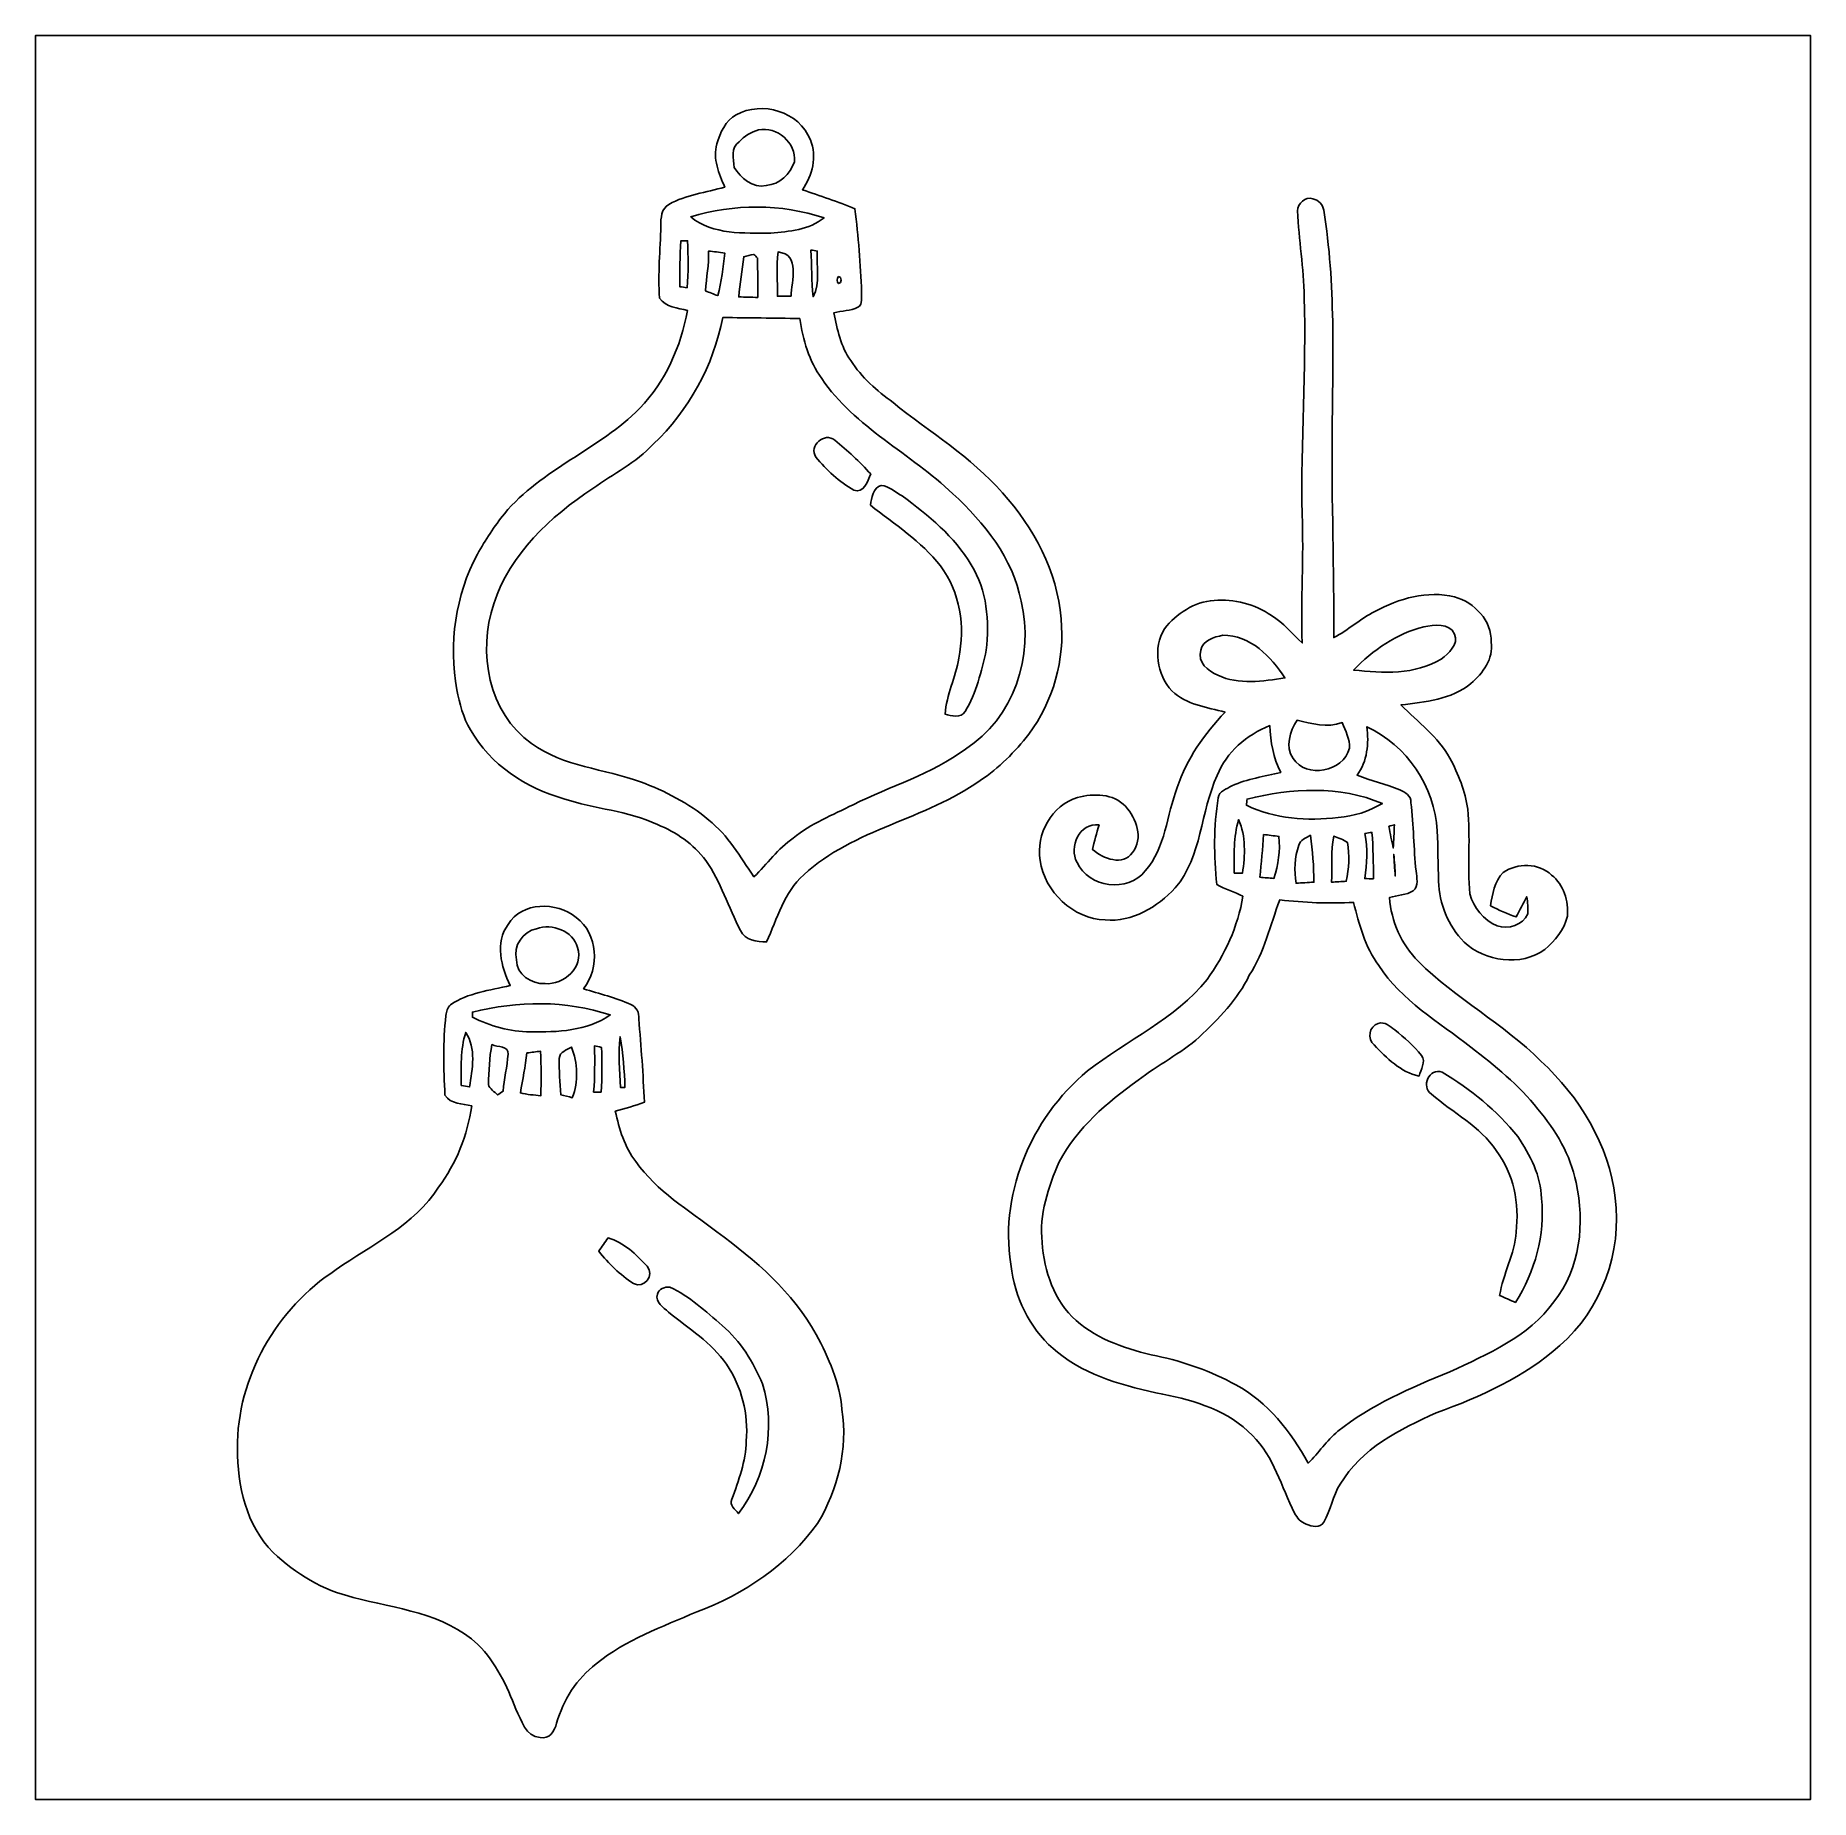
# Model space of a CAD drawing. Header units: centimetres. Extents: x -16.8 to 16.8, y -16.7 to 16.7.
import ezdxf

# ---------------------------------------------------------------- set-up
doc = ezdxf.new("R2010")
doc.units = ezdxf.units.CM
doc.header["$MEASUREMENT"] = 0
doc.layers.add('Layer 1', color=7, linetype='Continuous')

msp = doc.modelspace()

# ---------------------------------------------------------------- linework, layer by layer
at = {"layer": 'Layer 1', "color": 7}
for points, knots in [([(-16.77458, 16.66875), (-16.77458, 16.66875), (16.77458, 16.66875), (16.77458, 16.66875), (16.77458, 16.66875), (16.77458, 16.66875), (16.77458, -16.66875), (16.77458, -16.66875), (16.77458, -16.66875), (16.77458, -16.66875), (-16.77458, -16.66875), (-16.77458, -16.66875), (-16.77458, -16.66875), (-16.77458, -16.66875), (-16.77458, 16.66875), (-16.77458, 16.66875), (-16.77458, 16.66875), (-16.77458, 16.66875), (-16.77458, 16.66875), (-16.77458, 16.66875)], [0, 0, 0, 0, 0.16666667, 0.16666667, 0.16666667, 0.16666667, 0.33333333, 0.33333333, 0.33333333, 0.33333333, 0.5, 0.5, 0.5, 0.5, 0.66666667, 0.66666667, 0.66666667, 0.66666667, 1, 1, 1, 1]), ([(-3.53131, 15.17121), (-3.73698, 15.06079), (-3.83328, 14.83113), (-3.89819, 14.61911), (-3.89819, 14.61911), (-3.97439, 14.34006), (-3.85974, 14.05608), (-3.74579, 13.80384), (-3.74579, 13.80384), (-4.09928, 13.7033), (-4.4764, 13.65814), (-4.80236, 13.47787), (-4.80236, 13.47787), (-4.94594, 13.40097), (-4.95759, 13.214), (-4.95476, 13.07183), (-4.95476, 13.07183), (-4.96711, 12.61674), (-5.01191, 12.16166), (-4.97875, 11.70658), (-4.97875, 11.70658), (-4.86974, 11.53266), (-4.62915, 11.52243), (-4.45241, 11.47269), (-4.45241, 11.47269), (-4.57271, 10.789), (-4.87045, 10.12684), (-5.35411, 9.62272), (-5.35411, 9.62272), (-6.11646, 8.84696), (-7.21113, 8.47866), (-7.91104, 7.63094), (-7.91104, 7.63094), (-8.10578, 7.39387), (-8.27017, 7.13352), (-8.42116, 6.86717), (-8.42116, 6.86717), (-8.84061, 6.09036), (-8.96655, 5.16961), (-8.81063, 4.30318), (-8.81063, 4.30318), (-8.75524, 4.04248), (-8.69491, 3.77684), (-8.55063, 3.54824), (-8.55063, 3.54824), (-8.18339, 2.88749), (-7.50394, 2.44792), (-6.78921, 2.24402), (-6.78921, 2.24402), (-6.20889, 2.04682), (-5.57706, 2.02424), (-5.01968, 1.75577), (-5.01968, 1.75577), (-4.66584, 1.61184), (-4.33634, 1.38924), (-4.10774, 1.07915), (-4.10774, 1.07915), (-3.82129, 0.67416), (-3.67841, 0.1905), (-3.44876, -0.24483), (-3.44876, -0.24483), (-3.36409, -0.4385), (-3.13655, -0.45261), (-2.95663, -0.46143), (-2.95663, -0.46143), (-2.75766, -0.02293), (-2.62326, 0.47378), (-2.25531, 0.80927), (-2.25531, 0.80927), (-1.30351, 1.67958), (0.04551, 1.84714), (1.07809, 2.58939), (1.07809, 2.58939), (1.43722, 2.82081), (1.73708, 3.13231), (2.00166, 3.46534), (2.00166, 3.46534), (2.45674, 4.08728), (2.68923, 4.87645), (2.60879, 5.64621), (2.60879, 5.64621), (2.53647, 6.5405), (2.09621, 7.36953), (1.50001, 8.02605), (1.50001, 8.02605), (0.90876, 8.70585), (0.12841, 9.17222), (-0.56656, 9.73208), (-0.56656, 9.73208), (-0.86748, 9.95786), (-1.16346, 10.20374), (-1.36384, 10.52654), (-1.36384, 10.52654), (-1.55787, 10.7883), (-1.62172, 11.11638), (-1.68346, 11.42894), (-1.68346, 11.42894), (-1.53423, 11.46598), (-1.37019, 11.46563), (-1.22873, 11.5316), (-1.22873, 11.5316), (-1.13136, 11.58769), (-1.16769, 11.73551), (-1.16029, 11.81982), (-1.16029, 11.81982), (-1.17757, 12.34581), (-1.22555, 12.87039), (-1.28623, 13.39321), (-1.28623, 13.39321), (-1.61078, 13.53079), (-1.94663, 13.63768), (-2.2793, 13.75269), (-2.2793, 13.75269), (-2.09444, 14.0268), (-1.99355, 14.37711), (-2.12937, 14.69743), (-2.12937, 14.69743), (-2.34033, 15.23083), (-3.042, 15.44038), (-3.53131, 15.17121), (-3.53131, 15.17121), (-3.53131, 15.17121), (-3.53131, 15.17121), (-3.53131, 15.17121)], [0, 0, 0, 0, 0.03125, 0.03125, 0.03125, 0.03125, 0.0625, 0.0625, 0.0625, 0.0625, 0.09375, 0.09375, 0.09375, 0.09375, 0.125, 0.125, 0.125, 0.125, 0.15625, 0.15625, 0.15625, 0.15625, 0.1875, 0.1875, 0.1875, 0.1875, 0.21875, 0.21875, 0.21875, 0.21875, 0.25, 0.25, 0.25, 0.25, 0.28125, 0.28125, 0.28125, 0.28125, 0.3125, 0.3125, 0.3125, 0.3125, 0.34375, 0.34375, 0.34375, 0.34375, 0.375, 0.375, 0.375, 0.375, 0.40625, 0.40625, 0.40625, 0.40625, 0.4375, 0.4375, 0.4375, 0.4375, 0.46875, 0.46875, 0.46875, 0.46875, 0.5, 0.5, 0.5, 0.5, 0.53125, 0.53125, 0.53125, 0.53125, 0.5625, 0.5625, 0.5625, 0.5625, 0.59375, 0.59375, 0.59375, 0.59375, 0.625, 0.625, 0.625, 0.625, 0.65625, 0.65625, 0.65625, 0.65625, 0.6875, 0.6875, 0.6875, 0.6875, 0.71875, 0.71875, 0.71875, 0.71875, 0.75, 0.75, 0.75, 0.75, 0.78125, 0.78125, 0.78125, 0.78125, 0.8125, 0.8125, 0.8125, 0.8125, 0.84375, 0.84375, 0.84375, 0.84375, 0.875, 0.875, 0.875, 0.875, 0.90625, 0.90625, 0.90625, 0.90625, 0.9375, 0.9375, 0.9375, 0.9375, 1, 1, 1, 1]), ([(-3.10938, 14.88369), (-2.76366, 14.95954), (-2.38901, 14.63816), (-2.4317, 14.28397), (-2.4317, 14.28397), (-2.50331, 14.04655), (-2.71321, 13.85852), (-2.96157, 13.83277), (-2.96157, 13.83277), (-3.22016, 13.77139), (-3.44276, 13.97988), (-3.57046, 14.17708), (-3.57046, 14.17708), (-3.57223, 14.33759), (-3.64455, 14.55138), (-3.47451, 14.65756), (-3.47451, 14.65756), (-3.37926, 14.76798), (-3.24767, 14.84171), (-3.10938, 14.88369)], [0, 0, 0, 0, 0.16666667, 0.16666667, 0.16666667, 0.16666667, 0.33333333, 0.33333333, 0.33333333, 0.33333333, 0.5, 0.5, 0.5, 0.5, 0.66666667, 0.66666667, 0.66666667, 0.66666667, 1, 1, 1, 1]), ([(-4.39103, 13.23869), (-3.58034, 13.49269), (-2.67723, 13.49057), (-1.86972, 13.22282), (-1.86972, 13.22282), (-2.14948, 12.99704), (-2.53153, 12.96529), (-2.87584, 12.93389), (-2.87584, 12.93389), (-3.38596, 12.93495), (-3.96593, 12.89897), (-4.39103, 13.23869)], [0, 0, 0, 0, 0.25, 0.25, 0.25, 0.25, 0.5, 0.5, 0.5, 0.5, 1, 1, 1, 1]), ([(7.08131, 13.35334), (7.10036, 12.80901), (7.19772, 12.27032), (7.20619, 11.72492), (7.20619, 11.72492), (7.245, 10.35614), (7.13952, 8.98737), (7.16456, 7.61859), (7.16456, 7.61859), (7.20125, 6.80896), (7.13669, 5.99899), (7.16774, 5.18936), (7.16774, 5.18936), (6.979, 5.36716), (6.80861, 5.56683), (6.58671, 5.70548), (6.58671, 5.70548), (6.27345, 5.92667), (5.88045, 6.02086), (5.50051, 5.99334), (5.50051, 5.99334), (5.12762, 5.96759), (4.79072, 5.74322), (4.56283, 5.45641), (4.56283, 5.45641), (4.34411, 5.09587), (4.41607, 4.58541), (4.7057, 4.28237), (4.7057, 4.28237), (4.9717, 4.02061), (5.36893, 3.97616), (5.71112, 3.87985), (5.71112, 3.87985), (5.32024, 3.4731), (4.98299, 2.99967), (4.80589, 2.45957), (4.80589, 2.45957), (4.60446, 1.9364), (4.58929, 1.31868), (4.19876, 0.8823), (4.19876, 0.8823), (3.88091, 0.46038), (3.12103, 0.56127), (2.91183, 1.04175), (2.91183, 1.04175), (2.74602, 1.32927), (2.95875, 1.79776), (3.32705, 1.75084), (3.32705, 1.75084), (3.28471, 1.59526), (3.23603, 1.44145), (3.2064, 1.2827), (3.2064, 1.2827), (3.40289, 1.11301), (3.78495, 0.96485), (3.95817, 1.22767), (3.95817, 1.22767), (4.17442, 1.49754), (4.02625, 1.87043), (3.8294, 2.1015), (3.8294, 2.1015), (3.59622, 2.34703), (3.2258, 2.34668), (2.91994, 2.26907), (2.91994, 2.26907), (2.43417, 2.11843), (2.13042, 1.57656), (2.21192, 1.08021), (2.21192, 1.08021), (2.2987, 0.48789), (2.83845, -0.02787), (3.44487, -0.04621), (3.44487, -0.04621), (3.95358, -0.09172), (4.43265, 0.19861), (4.7692, 0.55774), (4.7692, 0.55774), (5.27262, 1.16029), (5.24369, 1.99672), (5.56084, 2.68534), (5.56084, 2.68534), (5.73229, 3.1309), (6.12281, 3.4484), (6.55355, 3.62726), (6.55355, 3.62726), (6.57648, 3.32211), (6.61, 3.01343), (6.76275, 2.74249), (6.76275, 2.74249), (6.45372, 2.66347), (6.12987, 2.62184), (5.83741, 2.48955), (5.83741, 2.48955), (5.74216, 2.43029), (5.59259, 2.39183), (5.57742, 2.26095), (5.57742, 2.26095), (5.49769, 1.71944), (5.4924, 1.16417), (5.55378, 0.62159), (5.55378, 0.62159), (5.70971, 0.52987), (5.88892, 0.48648), (6.04767, 0.40005), (6.04767, 0.40005), (5.95242, -0.16651), (5.70547, -0.70767), (5.36822, -1.17193), (5.36822, -1.17193), (4.76779, -1.92581), (3.85445, -2.31458), (3.11044, -2.89842), (3.11044, -2.89842), (2.02459, -3.79836), (1.40864, -5.28249), (1.68028, -6.68549), (1.68028, -6.68549), (1.76883, -7.27851), (2.0701, -7.84331), (2.54494, -8.21549), (2.54494, -8.21549), (3.10797, -8.67869), (3.83399, -8.86037), (4.53249, -9.00994), (4.53249, -9.00994), (5.14738, -9.12742), (5.77991, -9.32603), (6.22723, -9.78888), (6.22723, -9.78888), (6.62869, -10.18999), (6.77757, -10.75902), (7.02239, -11.25537), (7.02239, -11.25537), (7.07072, -11.34463), (7.13952, -11.43035), (7.24006, -11.46281), (7.24006, -11.46281), (7.34801, -11.51255), (7.50394, -11.551), (7.57837, -11.42718), (7.57837, -11.42718), (7.70467, -11.19964), (7.74065, -10.92976), (7.88458, -10.70963), (7.88458, -10.70963), (8.28816, -10.03723), (9.011, -9.66929), (9.70245, -9.35955), (9.70245, -9.35955), (10.53924, -9.06039), (11.36932, -8.68433), (12.03925, -8.08814), (12.03925, -8.08814), (12.821, -7.40657), (13.21541, -6.32319), (13.08382, -5.29766), (13.08382, -5.29766), (12.96776, -4.29613), (12.40966, -3.38984), (11.67941, -2.71392), (11.67941, -2.71392), (10.97315, -2.00766), (10.0711, -1.53635), (9.36343, -0.8315), (9.36343, -0.8315), (9.04522, -0.50941), (8.85014, -0.0762), (8.81592, 0.37536), (8.81592, 0.37536), (8.96056, 0.42721), (9.13624, 0.41698), (9.26712, 0.50659), (9.26712, 0.50659), (9.37613, 0.59796), (9.32815, 0.75741), (9.32074, 0.87559), (9.32074, 0.87559), (9.26888, 1.30563), (9.28088, 1.74131), (9.2202, 2.16994), (9.2202, 2.16994), (9.23043, 2.30576), (9.11154, 2.36784), (9.01065, 2.41159), (9.01065, 2.41159), (8.74783, 2.52024), (8.46914, 2.58339), (8.20596, 2.69028), (8.20596, 2.69028), (8.39858, 2.95698), (8.43068, 3.28683), (8.38906, 3.60362), (8.38906, 3.60362), (9.14012, 3.25473), (9.67987, 2.4705), (9.7155, 1.63936), (9.7155, 1.63936), (9.73949, 1.32221), (9.72996, 1.00365), (9.74619, 0.68615), (9.74619, 0.68615), (9.75254, 0.26106), (9.92964, -0.15875), (10.22562, -0.4632), (10.22562, -0.4632), (10.61932, -0.83573), (11.30265, -0.93063), (11.75314, -0.60537), (11.75314, -0.60537), (11.9447, -0.43956), (12.12286, -0.22966), (12.17895, 0.02328), (12.17895, 0.02328), (12.20929, 0.30868), (12.1098, 0.62089), (11.87979, 0.80257), (11.87979, 0.80257), (11.63955, 1.03364), (11.23209, 1.03576), (10.96574, 0.85196), (10.96574, 0.85196), (10.80064, 0.67874), (10.76113, 0.44662), (10.72762, 0.22119), (10.72762, 0.22119), (10.88531, 0.14358), (11.04336, 0.06244), (11.21269, 0.01129), (11.21269, 0.01129), (11.27725, 0.1397), (11.3411, 0.26846), (11.41236, 0.39299), (11.41236, 0.39299), (11.43106, 0.28575), (11.43388, 0.17851), (11.42965, 0.06879), (11.42965, 0.06879), (11.34251, -0.14534), (11.05747, -0.2286), (10.85109, -0.15663), (10.85109, -0.15663), (10.60132, -0.04798), (10.40342, 0.18309), (10.33498, 0.44662), (10.33498, 0.44662), (10.28982, 0.98002), (10.34838, 1.51659), (10.29794, 2.04964), (10.29794, 2.04964), (10.24678, 2.38725), (10.11872, 2.70933), (9.95927, 3.00955), (9.95927, 3.00955), (9.73631, 3.4163), (9.35214, 3.69182), (9.03393, 4.01779), (9.03393, 4.01779), (9.49113, 4.07599), (9.98679, 4.11515), (10.35756, 4.42242), (10.35756, 4.42242), (10.57769, 4.61786), (10.78936, 4.88809), (10.7375, 5.20206), (10.7375, 5.20206), (10.75655, 5.61375), (10.42106, 5.94854), (10.04887, 6.06143), (10.04887, 6.06143), (9.53311, 6.18419), (8.99477, 6.03038), (8.5404, 5.7845), (8.5404, 5.7845), (8.26664, 5.64374), (8.03769, 5.42996), (7.76323, 5.29167), (7.76323, 5.29167), (7.77416, 6.58072), (7.71948, 7.86977), (7.73324, 9.15917), (7.73324, 9.15917), (7.747, 10.56146), (7.79851, 11.97539), (7.5752, 13.36534), (7.5752, 13.36534), (7.56003, 13.47258), (7.4736, 13.55937), (7.36953, 13.58336), (7.36953, 13.58336), (7.22806, 13.63274), (7.07672, 13.49587), (7.08131, 13.35334), (7.08131, 13.35334), (7.08131, 13.35334), (7.08131, 13.35334), (7.08131, 13.35334)], [0, 0, 0, 0, 0.01333333, 0.01333333, 0.01333333, 0.01333333, 0.02666667, 0.02666667, 0.02666667, 0.02666667, 0.04, 0.04, 0.04, 0.04, 0.05333333, 0.05333333, 0.05333333, 0.05333333, 0.06666667, 0.06666667, 0.06666667, 0.06666667, 0.08, 0.08, 0.08, 0.08, 0.09333333, 0.09333333, 0.09333333, 0.09333333, 0.10666667, 0.10666667, 0.10666667, 0.10666667, 0.12, 0.12, 0.12, 0.12, 0.13333333, 0.13333333, 0.13333333, 0.13333333, 0.14666667, 0.14666667, 0.14666667, 0.14666667, 0.16, 0.16, 0.16, 0.16, 0.17333333, 0.17333333, 0.17333333, 0.17333333, 0.18666667, 0.18666667, 0.18666667, 0.18666667, 0.2, 0.2, 0.2, 0.2, 0.21333333, 0.21333333, 0.21333333, 0.21333333, 0.22666667, 0.22666667, 0.22666667, 0.22666667, 0.24, 0.24, 0.24, 0.24, 0.25333333, 0.25333333, 0.25333333, 0.25333333, 0.26666667, 0.26666667, 0.26666667, 0.26666667, 0.28, 0.28, 0.28, 0.28, 0.29333333, 0.29333333, 0.29333333, 0.29333333, 0.30666667, 0.30666667, 0.30666667, 0.30666667, 0.32, 0.32, 0.32, 0.32, 0.33333333, 0.33333333, 0.33333333, 0.33333333, 0.34666667, 0.34666667, 0.34666667, 0.34666667, 0.36, 0.36, 0.36, 0.36, 0.37333333, 0.37333333, 0.37333333, 0.37333333, 0.38666667, 0.38666667, 0.38666667, 0.38666667, 0.4, 0.4, 0.4, 0.4, 0.41333333, 0.41333333, 0.41333333, 0.41333333, 0.42666667, 0.42666667, 0.42666667, 0.42666667, 0.44, 0.44, 0.44, 0.44, 0.45333333, 0.45333333, 0.45333333, 0.45333333, 0.46666667, 0.46666667, 0.46666667, 0.46666667, 0.48, 0.48, 0.48, 0.48, 0.49333333, 0.49333333, 0.49333333, 0.49333333, 0.50666667, 0.50666667, 0.50666667, 0.50666667, 0.52, 0.52, 0.52, 0.52, 0.53333333, 0.53333333, 0.53333333, 0.53333333, 0.54666667, 0.54666667, 0.54666667, 0.54666667, 0.56, 0.56, 0.56, 0.56, 0.57333333, 0.57333333, 0.57333333, 0.57333333, 0.58666667, 0.58666667, 0.58666667, 0.58666667, 0.6, 0.6, 0.6, 0.6, 0.61333333, 0.61333333, 0.61333333, 0.61333333, 0.62666667, 0.62666667, 0.62666667, 0.62666667, 0.64, 0.64, 0.64, 0.64, 0.65333333, 0.65333333, 0.65333333, 0.65333333, 0.66666667, 0.66666667, 0.66666667, 0.66666667, 0.68, 0.68, 0.68, 0.68, 0.69333333, 0.69333333, 0.69333333, 0.69333333, 0.70666667, 0.70666667, 0.70666667, 0.70666667, 0.72, 0.72, 0.72, 0.72, 0.73333333, 0.73333333, 0.73333333, 0.73333333, 0.74666667, 0.74666667, 0.74666667, 0.74666667, 0.76, 0.76, 0.76, 0.76, 0.77333333, 0.77333333, 0.77333333, 0.77333333, 0.78666667, 0.78666667, 0.78666667, 0.78666667, 0.8, 0.8, 0.8, 0.8, 0.81333333, 0.81333333, 0.81333333, 0.81333333, 0.82666667, 0.82666667, 0.82666667, 0.82666667, 0.84, 0.84, 0.84, 0.84, 0.85333333, 0.85333333, 0.85333333, 0.85333333, 0.86666667, 0.86666667, 0.86666667, 0.86666667, 0.88, 0.88, 0.88, 0.88, 0.89333333, 0.89333333, 0.89333333, 0.89333333, 0.90666667, 0.90666667, 0.90666667, 0.90666667, 0.92, 0.92, 0.92, 0.92, 0.93333333, 0.93333333, 0.93333333, 0.93333333, 0.94666667, 0.94666667, 0.94666667, 0.94666667, 0.96, 0.96, 0.96, 0.96, 0.97333333, 0.97333333, 0.97333333, 0.97333333, 1, 1, 1, 1]), ([(-4.57729, 12.78643), (-4.54554, 12.78678), (-4.48239, 12.78819), (-4.45064, 12.7889), (-4.45064, 12.7889), (-4.4383, 12.49362), (-4.4263, 12.19694), (-4.45946, 11.90237), (-4.45946, 11.90237), (-4.50533, 11.90872), (-4.55083, 11.91507), (-4.59634, 11.92142), (-4.59634, 11.92142), (-4.59916, 12.20999), (-4.5974, 12.49856), (-4.57729, 12.78643)], [0, 0, 0, 0, 0.2, 0.2, 0.2, 0.2, 0.4, 0.4, 0.4, 0.4, 0.6, 0.6, 0.6, 0.6, 1, 1, 1, 1]), ([(-4.05377, 12.59452), (-3.95146, 12.58535), (-3.84986, 12.57124), (-3.74791, 12.55607), (-3.74791, 12.55607), (-3.77754, 12.28654), (-3.80577, 12.01491), (-3.88091, 11.7535), (-3.88091, 11.7535), (-3.95887, 11.78278), (-4.03613, 11.81312), (-4.11339, 11.84381), (-4.11339, 11.84381), (-4.09222, 12.09393), (-4.04495, 12.34299), (-4.05377, 12.59452)], [0, 0, 0, 0, 0.2, 0.2, 0.2, 0.2, 0.4, 0.4, 0.4, 0.4, 0.6, 0.6, 0.6, 0.6, 1, 1, 1, 1]), ([(-3.38702, 12.48727), (-3.32423, 12.50209), (-3.26143, 12.51691), (-3.19828, 12.53208), (-3.19828, 12.53208), (-3.17465, 12.50915), (-3.15066, 12.48622), (-3.12632, 12.46329), (-3.12632, 12.46329), (-3.1242, 12.21564), (-3.12385, 11.96763), (-3.12385, 11.71963), (-3.12385, 11.71963), (-3.24414, 11.71998), (-3.36444, 11.72563), (-3.48403, 11.72916), (-3.48403, 11.72916), (-3.45899, 11.9828), (-3.41701, 12.23433), (-3.38702, 12.48727)], [0, 0, 0, 0, 0.16666667, 0.16666667, 0.16666667, 0.16666667, 0.33333333, 0.33333333, 0.33333333, 0.33333333, 0.5, 0.5, 0.5, 0.5, 0.66666667, 0.66666667, 0.66666667, 0.66666667, 1, 1, 1, 1]), ([(-2.73932, 12.57794), (-2.30752, 12.53243), (-2.48885, 12.02725), (-2.49202, 11.74256), (-2.49202, 11.74256), (-2.57951, 11.74186), (-2.66665, 11.7415), (-2.75308, 11.74115), (-2.75308, 11.74115), (-2.74638, 12.01984), (-2.77248, 12.3003), (-2.73932, 12.57794)], [0, 0, 0, 0, 0.25, 0.25, 0.25, 0.25, 0.5, 0.5, 0.5, 0.5, 1, 1, 1, 1]), ([(-2.11702, 12.61498), (-2.08703, 12.61004), (-2.02777, 12.60016), (-1.99778, 12.59522), (-1.99778, 12.59522), (-2.01789, 12.31159), (-1.93322, 11.99268), (-2.07716, 11.73163), (-2.07716, 11.73163), (-2.10855, 12.02443), (-2.1022, 12.32041), (-2.11702, 12.61498)], [0, 0, 0, 0, 0.25, 0.25, 0.25, 0.25, 0.5, 0.5, 0.5, 0.5, 1, 1, 1, 1]), ([(-1.59561, 12.11404), (-1.53458, 12.11509), (-1.53458, 11.97963), (-1.59561, 11.98069), (-1.59561, 11.98069), (-1.63442, 12.01102), (-1.63442, 12.08405), (-1.59561, 12.11404)], [0, 0, 0, 0, 0.33333333, 0.33333333, 0.33333333, 0.33333333, 1, 1, 1, 1]), ([(-3.78178, 11.34004), (-3.29847, 11.32946), (-2.81411, 11.33087), (-2.3308, 11.31817), (-2.3308, 11.31817), (-2.26519, 10.91918), (-2.15759, 10.51631), (-1.91417, 10.18575), (-1.91417, 10.18575), (-1.28623, 9.25901), (-0.22895, 8.76829), (0.56444, 8.00841), (0.56444, 8.00841), (1.15464, 7.45913), (1.70286, 6.79168), (1.85244, 5.97853), (1.85244, 5.97853), (2.10891, 4.95371), (1.71379, 3.75673), (0.80222, 3.18382), (0.80222, 3.18382), (0.16192, 2.70722), (-0.61383, 2.48144), (-1.32186, 2.13219), (-1.32186, 2.13219), (-1.70568, 1.93463), (-2.11596, 1.77835), (-2.45286, 1.50036), (-2.45286, 1.50036), (-2.74285, 1.30104), (-2.94675, 1.01106), (-3.19617, 0.7687), (-3.19617, 0.7687), (-3.4544, 1.14441), (-3.68582, 1.55469), (-4.04918, 1.84221), (-4.04918, 1.84221), (-4.42842, 2.16182), (-4.8768, 2.39183), (-5.34, 2.56328), (-5.34, 2.56328), (-6.02262, 2.81199), (-6.79662, 2.84798), (-7.39846, 3.29036), (-7.39846, 3.29036), (-8.21761, 3.86327), (-8.42186, 5.02144), (-8.11071, 5.92843), (-8.11071, 5.92843), (-7.80733, 6.87352), (-7.04427, 7.57414), (-6.23993, 8.11001), (-6.23993, 8.11001), (-5.85611, 8.382), (-5.4229, 8.59649), (-5.0987, 8.94397), (-5.0987, 8.94397), (-4.42666, 9.5818), (-3.96275, 10.43129), (-3.78178, 11.34004), (-3.78178, 11.34004), (-3.78178, 11.34004), (-3.78178, 11.34004), (-3.78178, 11.34004)], [0, 0, 0, 0, 0.05882353, 0.05882353, 0.05882353, 0.05882353, 0.11764706, 0.11764706, 0.11764706, 0.11764706, 0.17647059, 0.17647059, 0.17647059, 0.17647059, 0.23529412, 0.23529412, 0.23529412, 0.23529412, 0.29411765, 0.29411765, 0.29411765, 0.29411765, 0.35294118, 0.35294118, 0.35294118, 0.35294118, 0.41176471, 0.41176471, 0.41176471, 0.41176471, 0.47058824, 0.47058824, 0.47058824, 0.47058824, 0.52941176, 0.52941176, 0.52941176, 0.52941176, 0.58823529, 0.58823529, 0.58823529, 0.58823529, 0.64705882, 0.64705882, 0.64705882, 0.64705882, 0.70588235, 0.70588235, 0.70588235, 0.70588235, 0.76470588, 0.76470588, 0.76470588, 0.76470588, 0.82352941, 0.82352941, 0.82352941, 0.82352941, 0.88235294, 0.88235294, 0.88235294, 0.88235294, 1, 1, 1, 1]), ([(-2.02283, 8.70232), (-1.82739, 8.45432), (-1.5808, 8.2363), (-1.30986, 8.07438), (-1.30986, 8.07438), (-1.11407, 8.00417), (-1.04316, 8.24618), (-0.98884, 8.382), (-0.98884, 8.382), (-1.19592, 8.61413), (-1.4284, 8.82332), (-1.66829, 9.02017), (-1.66829, 9.02017), (-1.85491, 9.18245), (-2.1717, 8.91434), (-2.02283, 8.70232), (-2.02283, 8.70232), (-2.02283, 8.70232), (-2.02283, 8.70232), (-2.02283, 8.70232)], [0, 0, 0, 0, 0.16666667, 0.16666667, 0.16666667, 0.16666667, 0.33333333, 0.33333333, 0.33333333, 0.33333333, 0.5, 0.5, 0.5, 0.5, 0.66666667, 0.66666667, 0.66666667, 0.66666667, 1, 1, 1, 1]), ([(-0.99519, 7.79462), (-0.54116, 7.42632), (-0.02716, 7.11694), (0.32879, 6.64316), (0.32879, 6.64316), (0.70344, 6.15386), (0.80045, 5.49487), (0.67522, 4.90008), (0.67522, 4.90008), (0.61983, 4.53954), (0.44379, 4.21005), (0.41628, 3.84281), (0.41628, 3.84281), (0.54081, 3.816), (0.71226, 3.75673), (0.79551, 3.89361), (0.79551, 3.89361), (1.01, 4.24321), (1.10419, 4.65384), (1.19627, 5.04966), (1.19627, 5.04966), (1.25977, 5.59576), (1.20968, 6.18525), (0.91299, 6.66186), (0.91299, 6.66186), (0.5969, 7.20161), (0.10195, 7.60166), (-0.39476, 7.96643), (-0.39476, 7.96643), (-0.52105, 8.03981), (-0.64029, 8.15199), (-0.78987, 8.16469), (-0.78987, 8.16469), (-0.95003, 8.12341), (-0.96485, 7.9248), (-0.99519, 7.79462)], [0, 0, 0, 0, 0.1, 0.1, 0.1, 0.1, 0.2, 0.2, 0.2, 0.2, 0.3, 0.3, 0.3, 0.3, 0.4, 0.4, 0.4, 0.4, 0.5, 0.5, 0.5, 0.5, 0.6, 0.6, 0.6, 0.6, 0.7, 0.7, 0.7, 0.7, 0.8, 0.8, 0.8, 0.8, 1, 1, 1, 1]), ([(9.46573, 5.49593), (9.658, 5.5245), (9.94798, 5.57918), (10.04605, 5.35658), (10.04605, 5.35658), (10.13001, 5.15832), (9.93563, 4.99392), (9.79417, 4.88421), (9.79417, 4.88421), (9.30381, 4.58117), (8.68715, 4.61892), (8.13788, 4.67677), (8.13788, 4.67677), (8.50089, 5.05389), (8.95279, 5.36751), (9.46573, 5.49593)], [0, 0, 0, 0, 0.2, 0.2, 0.2, 0.2, 0.4, 0.4, 0.4, 0.4, 0.6, 0.6, 0.6, 0.6, 1, 1, 1, 1]), ([(5.24898, 5.05143), (5.29449, 5.23628), (5.4991, 5.3026), (5.66596, 5.33294), (5.66596, 5.33294), (6.19125, 5.33859), (6.57507, 4.92972), (6.84177, 4.52649), (6.84177, 4.52649), (6.42161, 4.46828), (5.97182, 4.38961), (5.57283, 4.578), (5.57283, 4.578), (5.3915, 4.65949), (5.18089, 4.82036), (5.24898, 5.05143)], [0, 0, 0, 0, 0.2, 0.2, 0.2, 0.2, 0.4, 0.4, 0.4, 0.4, 0.6, 0.6, 0.6, 0.6, 1, 1, 1, 1]), ([(7.06896, 3.72745), (7.34766, 3.6636), (7.64328, 3.58069), (7.92374, 3.68265), (7.92374, 3.68265), (7.98548, 3.52672), (8.07367, 3.3722), (8.05815, 3.19758), (8.05815, 3.19758), (7.94879, 2.75237), (7.24394, 2.61585), (6.99382, 3.00778), (6.99382, 3.00778), (6.84001, 3.22968), (6.93702, 3.51896), (7.06896, 3.72745)], [0, 0, 0, 0, 0.2, 0.2, 0.2, 0.2, 0.4, 0.4, 0.4, 0.4, 0.6, 0.6, 0.6, 0.6, 1, 1, 1, 1]), ([(6.12422, 2.23873), (6.95925, 2.44475), (7.87576, 2.4959), (8.68292, 2.15477), (8.68292, 2.15477), (8.42821, 2.00731), (8.14282, 1.91064), (7.84825, 1.89018), (7.84825, 1.89018), (7.26334, 1.81716), (6.65198, 1.86584), (6.11399, 2.12055), (6.11399, 2.12055), (6.11646, 2.15018), (6.12175, 2.20909), (6.12422, 2.23873)], [0, 0, 0, 0, 0.2, 0.2, 0.2, 0.2, 0.4, 0.4, 0.4, 0.4, 0.6, 0.6, 0.6, 0.6, 1, 1, 1, 1]), ([(5.88151, 0.83891), (5.87622, 1.17546), (5.86705, 1.52365), (5.96512, 1.84961), (5.96512, 1.84961), (6.10658, 1.53141), (6.08789, 1.1751), (6.03885, 0.83891), (6.03885, 0.83891), (5.98629, 0.83891), (5.93372, 0.83891), (5.88151, 0.83891)], [0, 0, 0, 0, 0.25, 0.25, 0.25, 0.25, 0.5, 0.5, 0.5, 0.5, 1, 1, 1, 1]), ([(8.80639, 1.72261), (8.83214, 1.73038), (8.88436, 1.7459), (8.91046, 1.75366), (8.91046, 1.75366), (8.90376, 1.6062), (8.8967, 1.45838), (8.88859, 1.31057), (8.88859, 1.31057), (8.85825, 1.4478), (8.83179, 1.58503), (8.80639, 1.72261)], [0, 0, 0, 0, 0.25, 0.25, 0.25, 0.25, 0.5, 0.5, 0.5, 0.5, 1, 1, 1, 1]), ([(6.43714, 1.56774), (6.53062, 1.55857), (6.63257, 1.5434), (6.72818, 1.53247), (6.72818, 1.53247), (6.75287, 1.26541), (6.71477, 0.99378), (6.63293, 0.73942), (6.63293, 0.73942), (6.53944, 0.74683), (6.45583, 0.75036), (6.36552, 0.76341), (6.36552, 0.76341), (6.39374, 1.03117), (6.41879, 1.29928), (6.43714, 1.56774)], [0, 0, 0, 0, 0.2, 0.2, 0.2, 0.2, 0.4, 0.4, 0.4, 0.4, 0.6, 0.6, 0.6, 0.6, 1, 1, 1, 1]), ([(7.10071, 1.36525), (7.12752, 1.46614), (7.24711, 1.50283), (7.3219, 1.55399), (7.3219, 1.55399), (7.36812, 1.26083), (7.3854, 0.96414), (7.38717, 0.66746), (7.38717, 0.66746), (7.27392, 0.66216), (7.16456, 0.65405), (7.05273, 0.6477), (7.05273, 0.6477), (7.01252, 0.88618), (7.02557, 1.13489), (7.10071, 1.36525)], [0, 0, 0, 0, 0.2, 0.2, 0.2, 0.2, 0.4, 0.4, 0.4, 0.4, 0.6, 0.6, 0.6, 0.6, 1, 1, 1, 1]), ([(7.76605, 1.53917), (7.83978, 1.5046), (7.94879, 1.47285), (8.02322, 1.42028), (8.02322, 1.42028), (8.06803, 1.17687), (8.04686, 0.92569), (7.99924, 0.68404), (7.99924, 0.68404), (7.90716, 0.67733), (7.81191, 0.67345), (7.72195, 0.66604), (7.72195, 0.66604), (7.73571, 0.95709), (7.70572, 1.25236), (7.76605, 1.53917)], [0, 0, 0, 0, 0.2, 0.2, 0.2, 0.2, 0.4, 0.4, 0.4, 0.4, 0.6, 0.6, 0.6, 0.6, 1, 1, 1, 1]), ([(8.35237, 1.5875), (8.39682, 1.59491), (8.44127, 1.60232), (8.48642, 1.60902), (8.48642, 1.60902), (8.50759, 1.31763), (8.51394, 1.02517), (8.51217, 0.73272), (8.51217, 0.73272), (8.45785, 0.73343), (8.40422, 0.73413), (8.3506, 0.73519), (8.3506, 0.73519), (8.388, 1.01882), (8.40881, 1.30457), (8.35237, 1.5875)], [0, 0, 0, 0, 0.2, 0.2, 0.2, 0.2, 0.4, 0.4, 0.4, 0.4, 0.6, 0.6, 0.6, 0.6, 1, 1, 1, 1]), ([(8.89741, 1.19274), (8.91258, 1.05728), (8.92528, 0.9204), (8.92704, 0.78352), (8.92704, 0.78352), (8.91222, 0.91969), (8.90376, 1.05692), (8.89741, 1.19274)], [0, 0, 0, 0, 0.33333333, 0.33333333, 0.33333333, 0.33333333, 1, 1, 1, 1]), ([(-7.84366, -0.133), (-8.09237, -0.47696), (-7.97525, -0.92886), (-7.80274, -1.28376), (-7.80274, -1.28376), (-8.18586, -1.38324), (-8.60002, -1.41817), (-8.93304, -1.65065), (-8.93304, -1.65065), (-8.99054, -1.70004), (-9.00606, -1.77906), (-9.01735, -1.85032), (-9.01735, -1.85032), (-9.07591, -2.35056), (-9.06039, -2.85785), (-9.03605, -3.36021), (-9.03605, -3.36021), (-8.92281, -3.52813), (-8.70585, -3.51649), (-8.52911, -3.56059), (-8.52911, -3.56059), (-8.60778, -4.11551), (-8.82262, -4.64608), (-9.15494, -5.09764), (-9.15494, -5.09764), (-9.61461, -5.81625), (-10.41682, -6.1782), (-11.09098, -6.65515), (-11.09098, -6.65515), (-12.21705, -7.38611), (-12.9667, -8.68539), (-12.95859, -10.03653), (-12.95859, -10.03653), (-12.95576, -10.7382), (-12.79631, -11.48644), (-12.28231, -12.00079), (-12.28231, -12.00079), (-11.85757, -12.40084), (-11.34039, -12.71658), (-10.76748, -12.84887), (-10.76748, -12.84887), (-9.96103, -13.06195), (-9.05087, -13.14238), (-8.41128, -13.73822), (-8.41128, -13.73822), (-8.07367, -14.07866), (-7.86342, -14.51963), (-7.69479, -14.96272), (-7.69479, -14.96272), (-7.58437, -15.16415), (-7.51699, -15.48377), (-7.23724, -15.49576), (-7.23724, -15.49576), (-7.06332, -15.54268), (-6.96136, -15.36947), (-6.92468, -15.22765), (-6.92468, -15.22765), (-6.79732, -14.78915), (-6.5472, -14.37993), (-6.17608, -14.10723), (-6.17608, -14.10723), (-5.62293, -13.64474), (-4.92866, -13.40873), (-4.27778, -13.12086), (-4.27778, -13.12086), (-3.37961, -12.79349), (-2.55376, -12.23081), (-1.99143, -11.45046), (-1.99143, -11.45046), (-1.60514, -10.80946), (-1.41711, -10.04288), (-1.53141, -9.29675), (-1.53141, -9.29675), (-1.57409, -8.79087), (-1.778, -8.31956), (-2.02142, -7.8807), (-2.02142, -7.8807), (-2.45745, -7.07708), (-3.17183, -6.47665), (-3.89573, -5.94113), (-3.89573, -5.94113), (-4.43159, -5.53226), (-5.02955, -5.17278), (-5.42643, -4.61433), (-5.42643, -4.61433), (-5.64198, -4.33952), (-5.74075, -3.99627), (-5.81554, -3.66078), (-5.81554, -3.66078), (-5.63069, -3.60962), (-5.44548, -3.55847), (-5.26591, -3.49074), (-5.26591, -3.49074), (-5.29061, -2.9651), (-5.32589, -2.44016), (-5.37245, -1.91629), (-5.37245, -1.91629), (-5.35834, -1.80058), (-5.41973, -1.68875), (-5.52274, -1.64359), (-5.52274, -1.64359), (-5.80954, -1.51589), (-6.11611, -1.44286), (-6.41421, -1.34655), (-6.41421, -1.34655), (-6.11152, -0.94721), (-6.13728, -0.31044), (-6.55673, 0.00176), (-6.55673, 0.00176), (-6.92538, 0.29986), (-7.58014, 0.30445), (-7.84366, -0.133)], [0, 0, 0, 0, 0.03448276, 0.03448276, 0.03448276, 0.03448276, 0.06896552, 0.06896552, 0.06896552, 0.06896552, 0.10344828, 0.10344828, 0.10344828, 0.10344828, 0.13793103, 0.13793103, 0.13793103, 0.13793103, 0.17241379, 0.17241379, 0.17241379, 0.17241379, 0.20689655, 0.20689655, 0.20689655, 0.20689655, 0.24137931, 0.24137931, 0.24137931, 0.24137931, 0.27586207, 0.27586207, 0.27586207, 0.27586207, 0.31034483, 0.31034483, 0.31034483, 0.31034483, 0.34482759, 0.34482759, 0.34482759, 0.34482759, 0.37931034, 0.37931034, 0.37931034, 0.37931034, 0.4137931, 0.4137931, 0.4137931, 0.4137931, 0.44827586, 0.44827586, 0.44827586, 0.44827586, 0.48275862, 0.48275862, 0.48275862, 0.48275862, 0.51724138, 0.51724138, 0.51724138, 0.51724138, 0.55172414, 0.55172414, 0.55172414, 0.55172414, 0.5862069, 0.5862069, 0.5862069, 0.5862069, 0.62068966, 0.62068966, 0.62068966, 0.62068966, 0.65517241, 0.65517241, 0.65517241, 0.65517241, 0.68965517, 0.68965517, 0.68965517, 0.68965517, 0.72413793, 0.72413793, 0.72413793, 0.72413793, 0.75862069, 0.75862069, 0.75862069, 0.75862069, 0.79310345, 0.79310345, 0.79310345, 0.79310345, 0.82758621, 0.82758621, 0.82758621, 0.82758621, 0.86206897, 0.86206897, 0.86206897, 0.86206897, 0.89655172, 0.89655172, 0.89655172, 0.89655172, 0.93103448, 0.93103448, 0.93103448, 0.93103448, 1, 1, 1, 1]), ([(6.74264, 0.33232), (7.20619, 0.2794), (7.67327, 0.26211), (8.13964, 0.28469), (8.13964, 0.28469), (8.24124, -0.12982), (8.35519, -0.55986), (8.61554, -0.90699), (8.61554, -0.90699), (9.04311, -1.57233), (9.74725, -1.97344), (10.35438, -2.45145), (10.35438, -2.45145), (10.81052, -2.80035), (11.26349, -3.16583), (11.62015, -3.62056), (11.62015, -3.62056), (11.96128, -4.02061), (12.23786, -4.48733), (12.34334, -5.00803), (12.34334, -5.00803), (12.51303, -5.77003), (12.4266, -6.64034), (11.92318, -7.26511), (11.92318, -7.26511), (11.44764, -7.92268), (10.67188, -8.25359), (9.95927, -8.58449), (9.95927, -8.58449), (9.21949, -8.88965), (8.47161, -9.20715), (7.84013, -9.70986), (7.84013, -9.70986), (7.62459, -9.88201), (7.48101, -10.12366), (7.28027, -10.31099), (7.28027, -10.31099), (6.94866, -9.72326), (6.5218, -9.15106), (5.91079, -8.83426), (5.91079, -8.83426), (5.44442, -8.57321), (4.93642, -8.39682), (4.41501, -8.28499), (4.41501, -8.28499), (3.87068, -8.16928), (3.32176, -7.98548), (2.89243, -7.61929), (2.89243, -7.61929), (2.47721, -7.24853), (2.28988, -6.68373), (2.25284, -6.14186), (2.25284, -6.14186), (2.18793, -5.61269), (2.36926, -5.09588), (2.57422, -4.61786), (2.57422, -4.61786), (2.91677, -3.97898), (3.47945, -3.49003), (4.064, -3.07693), (4.064, -3.07693), (4.43547, -2.78342), (4.86833, -2.57598), (5.22217, -2.25848), (5.22217, -2.25848), (5.58588, -1.91276), (5.94783, -1.5494), (6.16726, -1.09079), (6.16726, -1.09079), (6.4516, -0.65652), (6.56202, -0.1464), (6.74264, 0.33232), (6.74264, 0.33232), (6.74264, 0.33232), (6.74264, 0.33232), (6.74264, 0.33232)], [0, 0, 0, 0, 0.05, 0.05, 0.05, 0.05, 0.1, 0.1, 0.1, 0.1, 0.15, 0.15, 0.15, 0.15, 0.2, 0.2, 0.2, 0.2, 0.25, 0.25, 0.25, 0.25, 0.3, 0.3, 0.3, 0.3, 0.35, 0.35, 0.35, 0.35, 0.4, 0.4, 0.4, 0.4, 0.45, 0.45, 0.45, 0.45, 0.5, 0.5, 0.5, 0.5, 0.55, 0.55, 0.55, 0.55, 0.6, 0.6, 0.6, 0.6, 0.65, 0.65, 0.65, 0.65, 0.7, 0.7, 0.7, 0.7, 0.75, 0.75, 0.75, 0.75, 0.8, 0.8, 0.8, 0.8, 0.85, 0.85, 0.85, 0.85, 0.9, 0.9, 0.9, 0.9, 1, 1, 1, 1]), ([(-7.30462, -0.21308), (-7.00864, -0.1076), (-6.61141, -0.25083), (-6.53027, -0.56938), (-6.53027, -0.56938), (-6.39939, -0.93557), (-6.79379, -1.2827), (-7.1441, -1.24848), (-7.1441, -1.24848), (-7.39881, -1.26259), (-7.68738, -1.07703), (-7.68456, -0.79904), (-7.68456, -0.79904), (-7.75194, -0.53975), (-7.56214, -0.26141), (-7.30462, -0.21308)], [0, 0, 0, 0, 0.2, 0.2, 0.2, 0.2, 0.4, 0.4, 0.4, 0.4, 0.6, 0.6, 0.6, 0.6, 1, 1, 1, 1]), ([(-8.51782, -1.78894), (-7.66657, -1.57198), (-6.74758, -1.56281), (-5.91009, -1.8415), (-5.91009, -1.8415), (-6.35, -2.14842), (-6.9088, -2.16606), (-7.42491, -2.16323), (-7.42491, -2.16323), (-7.80521, -2.15547), (-8.17739, -2.05387), (-8.51641, -1.88383), (-8.51641, -1.88383), (-8.51676, -1.8602), (-8.51747, -1.81293), (-8.51782, -1.78894)], [0, 0, 0, 0, 0.2, 0.2, 0.2, 0.2, 0.4, 0.4, 0.4, 0.4, 0.6, 0.6, 0.6, 0.6, 1, 1, 1, 1]), ([(8.60249, -2.00484), (8.43068, -2.0447), (8.39188, -2.30434), (8.5277, -2.40912), (8.5277, -2.40912), (8.76335, -2.6603), (9.02723, -2.91888), (9.37507, -2.99755), (9.37507, -2.99755), (9.40788, -2.87408), (9.50948, -2.72874), (9.4234, -2.60703), (9.4234, -2.60703), (9.27488, -2.4257), (9.10202, -2.26624), (8.91716, -2.12302), (8.91716, -2.12302), (8.82474, -2.05811), (8.73301, -1.95721), (8.60249, -2.00484), (8.60249, -2.00484), (8.60249, -2.00484), (8.60249, -2.00484), (8.60249, -2.00484)], [0, 0, 0, 0, 0.14285714, 0.14285714, 0.14285714, 0.14285714, 0.28571429, 0.28571429, 0.28571429, 0.28571429, 0.42857143, 0.42857143, 0.42857143, 0.42857143, 0.57142857, 0.57142857, 0.57142857, 0.57142857, 0.71428571, 0.71428571, 0.71428571, 0.71428571, 1, 1, 1, 1]), ([(-8.72772, -3.17712), (-8.72737, -2.84127), (-8.74501, -2.49696), (-8.64376, -2.17241), (-8.64376, -2.17241), (-8.43668, -2.47015), (-8.52135, -2.86279), (-8.56862, -3.2004), (-8.56862, -3.2004), (-8.62189, -3.19264), (-8.67481, -3.18488), (-8.72772, -3.17712)], [0, 0, 0, 0, 0.25, 0.25, 0.25, 0.25, 0.5, 0.5, 0.5, 0.5, 1, 1, 1, 1]), ([(-5.72664, -2.25496), (-5.66385, -2.56963), (-5.64656, -2.89207), (-5.63351, -3.21204), (-5.63351, -3.21204), (-5.65432, -3.21275), (-5.6963, -3.21416), (-5.71712, -3.21486), (-5.71712, -3.21486), (-5.73828, -2.89525), (-5.76016, -2.57457), (-5.72664, -2.25496)], [0, 0, 0, 0, 0.25, 0.25, 0.25, 0.25, 0.5, 0.5, 0.5, 0.5, 1, 1, 1, 1]), ([(-8.14634, -2.40277), (-8.04228, -2.45251), (-7.82355, -2.42641), (-7.84084, -2.58374), (-7.84084, -2.58374), (-7.86306, -2.81869), (-7.91457, -3.04976), (-7.93821, -3.28471), (-7.93821, -3.28471), (-7.97207, -3.30764), (-8.00594, -3.33093), (-8.03981, -3.35421), (-8.03981, -3.35421), (-8.10013, -3.29212), (-8.19079, -3.24273), (-8.21549, -3.1563), (-8.21549, -3.1563), (-8.20314, -2.90477), (-8.20067, -2.65007), (-8.14634, -2.40277)], [0, 0, 0, 0, 0.16666667, 0.16666667, 0.16666667, 0.16666667, 0.33333333, 0.33333333, 0.33333333, 0.33333333, 0.5, 0.5, 0.5, 0.5, 0.66666667, 0.66666667, 0.66666667, 0.66666667, 1, 1, 1, 1]), ([(-7.48559, -2.56011), (-7.39916, -2.54882), (-7.31308, -2.53683), (-7.22665, -2.5273), (-7.22665, -2.5273), (-7.21889, -2.80741), (-7.21572, -3.08786), (-7.22277, -3.36832), (-7.22277, -3.36832), (-7.35295, -3.35633), (-7.48242, -3.34469), (-7.60977, -3.31611), (-7.60977, -3.31611), (-7.56567, -3.06458), (-7.5184, -2.8134), (-7.48559, -2.56011)], [0, 0, 0, 0, 0.2, 0.2, 0.2, 0.2, 0.4, 0.4, 0.4, 0.4, 0.6, 0.6, 0.6, 0.6, 1, 1, 1, 1]), ([(-6.87458, -2.66171), (-6.87035, -2.53824), (-6.73135, -2.50296), (-6.64492, -2.44934), (-6.64492, -2.44934), (-6.52463, -2.74884), (-6.50946, -3.10339), (-6.62834, -3.40536), (-6.62834, -3.40536), (-6.70137, -3.38596), (-6.77474, -3.36762), (-6.84777, -3.34927), (-6.84777, -3.34927), (-6.85518, -3.11961), (-6.88516, -2.89101), (-6.87458, -2.66171)], [0, 0, 0, 0, 0.2, 0.2, 0.2, 0.2, 0.4, 0.4, 0.4, 0.4, 0.6, 0.6, 0.6, 0.6, 1, 1, 1, 1]), ([(-6.20995, -2.42746), (-6.1662, -2.43593), (-6.12246, -2.44475), (-6.07836, -2.45428), (-6.07836, -2.45428), (-6.06072, -2.73509), (-6.06672, -3.01696), (-6.08401, -3.29812), (-6.08401, -3.29812), (-6.13093, -3.29812), (-6.17784, -3.29812), (-6.22476, -3.29812), (-6.22476, -3.29812), (-6.20254, -3.00814), (-6.20148, -2.7178), (-6.20995, -2.42746)], [0, 0, 0, 0, 0.2, 0.2, 0.2, 0.2, 0.4, 0.4, 0.4, 0.4, 0.6, 0.6, 0.6, 0.6, 1, 1, 1, 1]), ([(9.61002, -3.33657), (10.01219, -3.69605), (10.53183, -3.94053), (10.83239, -4.40514), (10.83239, -4.40514), (11.16506, -4.8387), (11.27654, -5.41055), (11.20916, -5.94607), (11.20916, -5.94607), (11.18588, -6.36305), (10.96327, -6.73241), (10.89836, -7.14128), (10.89836, -7.14128), (10.99714, -7.18714), (11.09698, -7.23265), (11.19822, -7.27428), (11.19822, -7.27428), (11.56829, -6.69502), (11.76055, -5.99793), (11.69035, -5.30966), (11.69035, -5.30966), (11.68153, -4.87892), (11.47304, -4.48945), (11.24091, -4.13949), (11.24091, -4.13949), (10.84686, -3.6516), (10.35367, -3.24097), (9.81322, -2.92488), (9.81322, -2.92488), (9.57262, -2.82857), (9.40259, -3.20252), (9.61002, -3.33657)], [0, 0, 0, 0, 0.11111111, 0.11111111, 0.11111111, 0.11111111, 0.22222222, 0.22222222, 0.22222222, 0.22222222, 0.33333333, 0.33333333, 0.33333333, 0.33333333, 0.44444444, 0.44444444, 0.44444444, 0.44444444, 0.55555556, 0.55555556, 0.55555556, 0.55555556, 0.66666667, 0.66666667, 0.66666667, 0.66666667, 0.77777778, 0.77777778, 0.77777778, 0.77777778, 1, 1, 1, 1]), ([(-5.95348, -6.05543), (-5.65044, -6.1341), (-5.42502, -6.37364), (-5.2137, -6.58954), (-5.2137, -6.58954), (-5.0606, -6.76099), (-5.27121, -7.02522), (-5.47441, -6.91974), (-5.47441, -6.91974), (-5.72206, -6.74934), (-5.94431, -6.54297), (-6.1281, -6.3052), (-6.1281, -6.3052), (-6.06813, -6.22335), (-6.00992, -6.1401), (-5.95348, -6.05543)], [0, 0, 0, 0, 0.2, 0.2, 0.2, 0.2, 0.4, 0.4, 0.4, 0.4, 0.6, 0.6, 0.6, 0.6, 1, 1, 1, 1]), ([(-5.01826, -7.11906), (-4.99428, -7.01393), (-4.88033, -6.97653), (-4.78402, -6.98676), (-4.78402, -6.98676), (-4.40796, -7.15645), (-4.10739, -7.44784), (-3.79554, -7.71066), (-3.79554, -7.71066), (-3.44876, -8.00276), (-3.20428, -8.39964), (-3.03424, -8.81592), (-3.03424, -8.81592), (-2.77107, -9.64036), (-2.96792, -10.58192), (-3.48721, -11.26525), (-3.48721, -11.26525), (-3.54365, -11.18553), (-3.66748, -11.10509), (-3.61209, -10.99432), (-3.61209, -10.99432), (-3.48509, -10.63872), (-3.34998, -10.27712), (-3.33975, -9.89471), (-3.33975, -9.89471), (-3.29847, -9.38706), (-3.42547, -8.86425), (-3.71581, -8.44374), (-3.71581, -8.44374), (-3.99697, -8.02922), (-4.42948, -7.76676), (-4.81048, -7.45631), (-4.81048, -7.45631), (-4.90255, -7.36847), (-5.07012, -7.27181), (-5.01826, -7.11906)], [0, 0, 0, 0, 0.1, 0.1, 0.1, 0.1, 0.2, 0.2, 0.2, 0.2, 0.3, 0.3, 0.3, 0.3, 0.4, 0.4, 0.4, 0.4, 0.5, 0.5, 0.5, 0.5, 0.6, 0.6, 0.6, 0.6, 0.7, 0.7, 0.7, 0.7, 0.8, 0.8, 0.8, 0.8, 1, 1, 1, 1])]:
    msp.add_open_spline(points, degree=3, knots=knots, dxfattribs=at)
at = {"layer": 'Layer 1', "color": 8}
for points, knots in [([(-3.53131, 15.17121), (-3.042, 15.44038), (-2.34033, 15.23083), (-2.12937, 14.69743), (-2.12937, 14.69743), (-1.99355, 14.37711), (-2.09444, 14.0268), (-2.2793, 13.75269), (-2.2793, 13.75269), (-1.94663, 13.63768), (-1.61078, 13.53079), (-1.28623, 13.39321), (-1.28623, 13.39321), (-1.22555, 12.87039), (-1.17757, 12.34581), (-1.16029, 11.81982), (-1.16029, 11.81982), (-1.16769, 11.73551), (-1.13136, 11.58769), (-1.22873, 11.5316), (-1.22873, 11.5316), (-1.37019, 11.46563), (-1.53423, 11.46598), (-1.68346, 11.42894), (-1.68346, 11.42894), (-1.62172, 11.11638), (-1.55787, 10.7883), (-1.36384, 10.52654), (-1.36384, 10.52654), (-1.16346, 10.20374), (-0.86748, 9.95786), (-0.56656, 9.73208), (-0.56656, 9.73208), (0.12841, 9.17222), (0.90876, 8.70585), (1.50001, 8.02605), (1.50001, 8.02605), (2.09621, 7.36953), (2.53647, 6.5405), (2.60879, 5.64621), (2.60879, 5.64621), (2.68923, 4.87645), (2.45674, 4.08728), (2.00166, 3.46534), (2.00166, 3.46534), (1.73708, 3.13231), (1.43722, 2.82081), (1.07809, 2.58939), (1.07809, 2.58939), (0.04551, 1.84714), (-1.30351, 1.67958), (-2.25531, 0.80927), (-2.25531, 0.80927), (-2.62326, 0.47378), (-2.75766, -0.02293), (-2.95663, -0.46143), (-2.95663, -0.46143), (-3.13655, -0.45261), (-3.36409, -0.4385), (-3.44876, -0.24483), (-3.44876, -0.24483), (-3.67841, 0.1905), (-3.82129, 0.67416), (-4.10774, 1.07915), (-4.10774, 1.07915), (-4.33634, 1.38924), (-4.66584, 1.61184), (-5.01968, 1.75577), (-5.01968, 1.75577), (-5.57706, 2.02424), (-6.20889, 2.04682), (-6.78921, 2.24402), (-6.78921, 2.24402), (-7.50394, 2.44792), (-8.18339, 2.88749), (-8.55063, 3.54824), (-8.55063, 3.54824), (-8.69491, 3.77684), (-8.75524, 4.04248), (-8.81063, 4.30318), (-8.81063, 4.30318), (-8.96655, 5.16961), (-8.84061, 6.09036), (-8.42116, 6.86717), (-8.42116, 6.86717), (-8.27017, 7.13352), (-8.10578, 7.39387), (-7.91104, 7.63094), (-7.91104, 7.63094), (-7.21113, 8.47866), (-6.11646, 8.84696), (-5.35411, 9.62272), (-5.35411, 9.62272), (-4.87045, 10.12684), (-4.57271, 10.789), (-4.45241, 11.47269), (-4.45241, 11.47269), (-4.62915, 11.52243), (-4.86974, 11.53266), (-4.97875, 11.70658), (-4.97875, 11.70658), (-5.01191, 12.16166), (-4.96711, 12.61674), (-4.95476, 13.07183), (-4.95476, 13.07183), (-4.95759, 13.214), (-4.94594, 13.40097), (-4.80236, 13.47787), (-4.80236, 13.47787), (-4.4764, 13.65814), (-4.09928, 13.7033), (-3.74579, 13.80384), (-3.74579, 13.80384), (-3.85974, 14.05608), (-3.97439, 14.34006), (-3.89819, 14.61911), (-3.89819, 14.61911), (-3.83328, 14.83113), (-3.73698, 15.06079), (-3.53131, 15.17121), (-3.53131, 15.17121), (-3.53131, 15.17121), (-3.53131, 15.17121), (-3.53131, 15.17121)], [0, 0, 0, 0, 0.03125, 0.03125, 0.03125, 0.03125, 0.0625, 0.0625, 0.0625, 0.0625, 0.09375, 0.09375, 0.09375, 0.09375, 0.125, 0.125, 0.125, 0.125, 0.15625, 0.15625, 0.15625, 0.15625, 0.1875, 0.1875, 0.1875, 0.1875, 0.21875, 0.21875, 0.21875, 0.21875, 0.25, 0.25, 0.25, 0.25, 0.28125, 0.28125, 0.28125, 0.28125, 0.3125, 0.3125, 0.3125, 0.3125, 0.34375, 0.34375, 0.34375, 0.34375, 0.375, 0.375, 0.375, 0.375, 0.40625, 0.40625, 0.40625, 0.40625, 0.4375, 0.4375, 0.4375, 0.4375, 0.46875, 0.46875, 0.46875, 0.46875, 0.5, 0.5, 0.5, 0.5, 0.53125, 0.53125, 0.53125, 0.53125, 0.5625, 0.5625, 0.5625, 0.5625, 0.59375, 0.59375, 0.59375, 0.59375, 0.625, 0.625, 0.625, 0.625, 0.65625, 0.65625, 0.65625, 0.65625, 0.6875, 0.6875, 0.6875, 0.6875, 0.71875, 0.71875, 0.71875, 0.71875, 0.75, 0.75, 0.75, 0.75, 0.78125, 0.78125, 0.78125, 0.78125, 0.8125, 0.8125, 0.8125, 0.8125, 0.84375, 0.84375, 0.84375, 0.84375, 0.875, 0.875, 0.875, 0.875, 0.90625, 0.90625, 0.90625, 0.90625, 0.9375, 0.9375, 0.9375, 0.9375, 1, 1, 1, 1]), ([(-3.10938, 14.88369), (-3.24767, 14.84171), (-3.37926, 14.76798), (-3.47451, 14.65756), (-3.47451, 14.65756), (-3.64455, 14.55138), (-3.57223, 14.33759), (-3.57046, 14.17708), (-3.57046, 14.17708), (-3.44276, 13.97988), (-3.22016, 13.77139), (-2.96157, 13.83277), (-2.96157, 13.83277), (-2.71321, 13.85852), (-2.50331, 14.04655), (-2.4317, 14.28397), (-2.4317, 14.28397), (-2.38901, 14.63816), (-2.76366, 14.95954), (-3.10938, 14.88369), (-3.10938, 14.88369), (-3.10938, 14.88369), (-3.10938, 14.88369), (-3.10938, 14.88369)], [0, 0, 0, 0, 0.14285714, 0.14285714, 0.14285714, 0.14285714, 0.28571429, 0.28571429, 0.28571429, 0.28571429, 0.42857143, 0.42857143, 0.42857143, 0.42857143, 0.57142857, 0.57142857, 0.57142857, 0.57142857, 0.71428571, 0.71428571, 0.71428571, 0.71428571, 1, 1, 1, 1]), ([(-4.39103, 13.23869), (-3.96593, 12.89897), (-3.38596, 12.93495), (-2.87584, 12.93389), (-2.87584, 12.93389), (-2.53153, 12.96529), (-2.14948, 12.99704), (-1.86972, 13.22282), (-1.86972, 13.22282), (-2.67723, 13.49057), (-3.58034, 13.49269), (-4.39103, 13.23869), (-4.39103, 13.23869), (-4.39103, 13.23869), (-4.39103, 13.23869), (-4.39103, 13.23869)], [0, 0, 0, 0, 0.2, 0.2, 0.2, 0.2, 0.4, 0.4, 0.4, 0.4, 0.6, 0.6, 0.6, 0.6, 1, 1, 1, 1]), ([(7.08131, 13.35334), (7.07672, 13.49587), (7.22806, 13.63274), (7.36953, 13.58336), (7.36953, 13.58336), (7.4736, 13.55937), (7.56003, 13.47258), (7.5752, 13.36534), (7.5752, 13.36534), (7.79851, 11.97539), (7.747, 10.56146), (7.73324, 9.15917), (7.73324, 9.15917), (7.71948, 7.86977), (7.77416, 6.58072), (7.76323, 5.29167), (7.76323, 5.29167), (8.03769, 5.42996), (8.26664, 5.64374), (8.5404, 5.7845), (8.5404, 5.7845), (8.99477, 6.03038), (9.53311, 6.18419), (10.04887, 6.06143), (10.04887, 6.06143), (10.42106, 5.94854), (10.75655, 5.61375), (10.7375, 5.20206), (10.7375, 5.20206), (10.78936, 4.88809), (10.57769, 4.61786), (10.35756, 4.42242), (10.35756, 4.42242), (9.98679, 4.11515), (9.49113, 4.07599), (9.03393, 4.01779), (9.03393, 4.01779), (9.35214, 3.69182), (9.73631, 3.4163), (9.95927, 3.00955), (9.95927, 3.00955), (10.11872, 2.70933), (10.24678, 2.38725), (10.29794, 2.04964), (10.29794, 2.04964), (10.34838, 1.51659), (10.28982, 0.98002), (10.33498, 0.44662), (10.33498, 0.44662), (10.40342, 0.18309), (10.60132, -0.04798), (10.85109, -0.15663), (10.85109, -0.15663), (11.05747, -0.2286), (11.34251, -0.14534), (11.42965, 0.06879), (11.42965, 0.06879), (11.43388, 0.17851), (11.43106, 0.28575), (11.41236, 0.39299), (11.41236, 0.39299), (11.3411, 0.26846), (11.27725, 0.1397), (11.21269, 0.01129), (11.21269, 0.01129), (11.04336, 0.06244), (10.88531, 0.14358), (10.72762, 0.22119), (10.72762, 0.22119), (10.76113, 0.44662), (10.80064, 0.67874), (10.96574, 0.85196), (10.96574, 0.85196), (11.23209, 1.03576), (11.63955, 1.03364), (11.87979, 0.80257), (11.87979, 0.80257), (12.1098, 0.62089), (12.20929, 0.30868), (12.17895, 0.02328), (12.17895, 0.02328), (12.12286, -0.22966), (11.9447, -0.43956), (11.75314, -0.60537), (11.75314, -0.60537), (11.30265, -0.93063), (10.61932, -0.83573), (10.22562, -0.4632), (10.22562, -0.4632), (9.92964, -0.15875), (9.75254, 0.26106), (9.74619, 0.68615), (9.74619, 0.68615), (9.72996, 1.00365), (9.73949, 1.32221), (9.7155, 1.63936), (9.7155, 1.63936), (9.67987, 2.4705), (9.14012, 3.25473), (8.38906, 3.60362), (8.38906, 3.60362), (8.43068, 3.28683), (8.39858, 2.95698), (8.20596, 2.69028), (8.20596, 2.69028), (8.46914, 2.58339), (8.74783, 2.52024), (9.01065, 2.41159), (9.01065, 2.41159), (9.11154, 2.36784), (9.23043, 2.30576), (9.2202, 2.16994), (9.2202, 2.16994), (9.28088, 1.74131), (9.26888, 1.30563), (9.32074, 0.87559), (9.32074, 0.87559), (9.32815, 0.75741), (9.37613, 0.59796), (9.26712, 0.50659), (9.26712, 0.50659), (9.13624, 0.41698), (8.96056, 0.42721), (8.81592, 0.37536), (8.81592, 0.37536), (8.85014, -0.0762), (9.04522, -0.50941), (9.36343, -0.8315), (9.36343, -0.8315), (10.0711, -1.53635), (10.97315, -2.00766), (11.67941, -2.71392), (11.67941, -2.71392), (12.40966, -3.38984), (12.96776, -4.29613), (13.08382, -5.29766), (13.08382, -5.29766), (13.21541, -6.32319), (12.821, -7.40657), (12.03925, -8.08814), (12.03925, -8.08814), (11.36932, -8.68433), (10.53924, -9.06039), (9.70245, -9.35955), (9.70245, -9.35955), (9.011, -9.66929), (8.28816, -10.03723), (7.88458, -10.70963), (7.88458, -10.70963), (7.74065, -10.92976), (7.70467, -11.19964), (7.57837, -11.42718), (7.57837, -11.42718), (7.50394, -11.551), (7.34801, -11.51255), (7.24006, -11.46281), (7.24006, -11.46281), (7.13952, -11.43035), (7.07072, -11.34463), (7.02239, -11.25537), (7.02239, -11.25537), (6.77757, -10.75902), (6.62869, -10.18999), (6.22723, -9.78888), (6.22723, -9.78888), (5.77991, -9.32603), (5.14738, -9.12742), (4.53249, -9.00994), (4.53249, -9.00994), (3.83399, -8.86037), (3.10797, -8.67869), (2.54494, -8.21549), (2.54494, -8.21549), (2.0701, -7.84331), (1.76883, -7.27851), (1.68028, -6.68549), (1.68028, -6.68549), (1.40864, -5.28249), (2.02459, -3.79836), (3.11044, -2.89842), (3.11044, -2.89842), (3.85445, -2.31458), (4.76779, -1.92581), (5.36822, -1.17193), (5.36822, -1.17193), (5.70547, -0.70767), (5.95242, -0.16651), (6.04767, 0.40005), (6.04767, 0.40005), (5.88892, 0.48648), (5.70971, 0.52987), (5.55378, 0.62159), (5.55378, 0.62159), (5.4924, 1.16417), (5.49769, 1.71944), (5.57742, 2.26095), (5.57742, 2.26095), (5.59259, 2.39183), (5.74216, 2.43029), (5.83741, 2.48955), (5.83741, 2.48955), (6.12987, 2.62184), (6.45372, 2.66347), (6.76275, 2.74249), (6.76275, 2.74249), (6.61, 3.01343), (6.57648, 3.32211), (6.55355, 3.62726), (6.55355, 3.62726), (6.12281, 3.4484), (5.73229, 3.1309), (5.56084, 2.68534), (5.56084, 2.68534), (5.24369, 1.99672), (5.27262, 1.16029), (4.7692, 0.55774), (4.7692, 0.55774), (4.43265, 0.19861), (3.95358, -0.09172), (3.44487, -0.04621), (3.44487, -0.04621), (2.83845, -0.02787), (2.2987, 0.48789), (2.21192, 1.08021), (2.21192, 1.08021), (2.13042, 1.57656), (2.43417, 2.11843), (2.91994, 2.26907), (2.91994, 2.26907), (3.2258, 2.34668), (3.59622, 2.34703), (3.8294, 2.1015), (3.8294, 2.1015), (4.02625, 1.87043), (4.17442, 1.49754), (3.95817, 1.22767), (3.95817, 1.22767), (3.78495, 0.96485), (3.40289, 1.11301), (3.2064, 1.2827), (3.2064, 1.2827), (3.23603, 1.44145), (3.28471, 1.59526), (3.32705, 1.75084), (3.32705, 1.75084), (2.95875, 1.79776), (2.74602, 1.32927), (2.91183, 1.04175), (2.91183, 1.04175), (3.12103, 0.56127), (3.88091, 0.46038), (4.19876, 0.8823), (4.19876, 0.8823), (4.58929, 1.31868), (4.60446, 1.9364), (4.80589, 2.45957), (4.80589, 2.45957), (4.98299, 2.99967), (5.32024, 3.4731), (5.71112, 3.87985), (5.71112, 3.87985), (5.36893, 3.97616), (4.9717, 4.02061), (4.7057, 4.28237), (4.7057, 4.28237), (4.41607, 4.58541), (4.34411, 5.09587), (4.56283, 5.45641), (4.56283, 5.45641), (4.79072, 5.74322), (5.12762, 5.96759), (5.50051, 5.99334), (5.50051, 5.99334), (5.88045, 6.02086), (6.27345, 5.92667), (6.58671, 5.70548), (6.58671, 5.70548), (6.80861, 5.56683), (6.979, 5.36716), (7.16774, 5.18936), (7.16774, 5.18936), (7.13669, 5.99899), (7.20125, 6.80896), (7.16456, 7.61859), (7.16456, 7.61859), (7.13952, 8.98737), (7.245, 10.35614), (7.20619, 11.72492), (7.20619, 11.72492), (7.19772, 12.27032), (7.10036, 12.80901), (7.08131, 13.35334), (7.08131, 13.35334), (7.08131, 13.35334), (7.08131, 13.35334), (7.08131, 13.35334)], [0, 0, 0, 0, 0.01333333, 0.01333333, 0.01333333, 0.01333333, 0.02666667, 0.02666667, 0.02666667, 0.02666667, 0.04, 0.04, 0.04, 0.04, 0.05333333, 0.05333333, 0.05333333, 0.05333333, 0.06666667, 0.06666667, 0.06666667, 0.06666667, 0.08, 0.08, 0.08, 0.08, 0.09333333, 0.09333333, 0.09333333, 0.09333333, 0.10666667, 0.10666667, 0.10666667, 0.10666667, 0.12, 0.12, 0.12, 0.12, 0.13333333, 0.13333333, 0.13333333, 0.13333333, 0.14666667, 0.14666667, 0.14666667, 0.14666667, 0.16, 0.16, 0.16, 0.16, 0.17333333, 0.17333333, 0.17333333, 0.17333333, 0.18666667, 0.18666667, 0.18666667, 0.18666667, 0.2, 0.2, 0.2, 0.2, 0.21333333, 0.21333333, 0.21333333, 0.21333333, 0.22666667, 0.22666667, 0.22666667, 0.22666667, 0.24, 0.24, 0.24, 0.24, 0.25333333, 0.25333333, 0.25333333, 0.25333333, 0.26666667, 0.26666667, 0.26666667, 0.26666667, 0.28, 0.28, 0.28, 0.28, 0.29333333, 0.29333333, 0.29333333, 0.29333333, 0.30666667, 0.30666667, 0.30666667, 0.30666667, 0.32, 0.32, 0.32, 0.32, 0.33333333, 0.33333333, 0.33333333, 0.33333333, 0.34666667, 0.34666667, 0.34666667, 0.34666667, 0.36, 0.36, 0.36, 0.36, 0.37333333, 0.37333333, 0.37333333, 0.37333333, 0.38666667, 0.38666667, 0.38666667, 0.38666667, 0.4, 0.4, 0.4, 0.4, 0.41333333, 0.41333333, 0.41333333, 0.41333333, 0.42666667, 0.42666667, 0.42666667, 0.42666667, 0.44, 0.44, 0.44, 0.44, 0.45333333, 0.45333333, 0.45333333, 0.45333333, 0.46666667, 0.46666667, 0.46666667, 0.46666667, 0.48, 0.48, 0.48, 0.48, 0.49333333, 0.49333333, 0.49333333, 0.49333333, 0.50666667, 0.50666667, 0.50666667, 0.50666667, 0.52, 0.52, 0.52, 0.52, 0.53333333, 0.53333333, 0.53333333, 0.53333333, 0.54666667, 0.54666667, 0.54666667, 0.54666667, 0.56, 0.56, 0.56, 0.56, 0.57333333, 0.57333333, 0.57333333, 0.57333333, 0.58666667, 0.58666667, 0.58666667, 0.58666667, 0.6, 0.6, 0.6, 0.6, 0.61333333, 0.61333333, 0.61333333, 0.61333333, 0.62666667, 0.62666667, 0.62666667, 0.62666667, 0.64, 0.64, 0.64, 0.64, 0.65333333, 0.65333333, 0.65333333, 0.65333333, 0.66666667, 0.66666667, 0.66666667, 0.66666667, 0.68, 0.68, 0.68, 0.68, 0.69333333, 0.69333333, 0.69333333, 0.69333333, 0.70666667, 0.70666667, 0.70666667, 0.70666667, 0.72, 0.72, 0.72, 0.72, 0.73333333, 0.73333333, 0.73333333, 0.73333333, 0.74666667, 0.74666667, 0.74666667, 0.74666667, 0.76, 0.76, 0.76, 0.76, 0.77333333, 0.77333333, 0.77333333, 0.77333333, 0.78666667, 0.78666667, 0.78666667, 0.78666667, 0.8, 0.8, 0.8, 0.8, 0.81333333, 0.81333333, 0.81333333, 0.81333333, 0.82666667, 0.82666667, 0.82666667, 0.82666667, 0.84, 0.84, 0.84, 0.84, 0.85333333, 0.85333333, 0.85333333, 0.85333333, 0.86666667, 0.86666667, 0.86666667, 0.86666667, 0.88, 0.88, 0.88, 0.88, 0.89333333, 0.89333333, 0.89333333, 0.89333333, 0.90666667, 0.90666667, 0.90666667, 0.90666667, 0.92, 0.92, 0.92, 0.92, 0.93333333, 0.93333333, 0.93333333, 0.93333333, 0.94666667, 0.94666667, 0.94666667, 0.94666667, 0.96, 0.96, 0.96, 0.96, 0.97333333, 0.97333333, 0.97333333, 0.97333333, 1, 1, 1, 1]), ([(-4.57729, 12.78643), (-4.5974, 12.49856), (-4.59916, 12.20999), (-4.59634, 11.92142), (-4.59634, 11.92142), (-4.55083, 11.91507), (-4.50533, 11.90872), (-4.45946, 11.90237), (-4.45946, 11.90237), (-4.4263, 12.19694), (-4.4383, 12.49362), (-4.45064, 12.7889), (-4.45064, 12.7889), (-4.48239, 12.78819), (-4.54554, 12.78678), (-4.57729, 12.78643), (-4.57729, 12.78643), (-4.57729, 12.78643), (-4.57729, 12.78643), (-4.57729, 12.78643)], [0, 0, 0, 0, 0.16666667, 0.16666667, 0.16666667, 0.16666667, 0.33333333, 0.33333333, 0.33333333, 0.33333333, 0.5, 0.5, 0.5, 0.5, 0.66666667, 0.66666667, 0.66666667, 0.66666667, 1, 1, 1, 1]), ([(-4.05377, 12.59452), (-4.04495, 12.34299), (-4.09222, 12.09393), (-4.11339, 11.84381), (-4.11339, 11.84381), (-4.03613, 11.81312), (-3.95887, 11.78278), (-3.88091, 11.7535), (-3.88091, 11.7535), (-3.80577, 12.01491), (-3.77754, 12.28654), (-3.74791, 12.55607), (-3.74791, 12.55607), (-3.84986, 12.57124), (-3.95146, 12.58535), (-4.05377, 12.59452), (-4.05377, 12.59452), (-4.05377, 12.59452), (-4.05377, 12.59452), (-4.05377, 12.59452)], [0, 0, 0, 0, 0.16666667, 0.16666667, 0.16666667, 0.16666667, 0.33333333, 0.33333333, 0.33333333, 0.33333333, 0.5, 0.5, 0.5, 0.5, 0.66666667, 0.66666667, 0.66666667, 0.66666667, 1, 1, 1, 1]), ([(-3.38702, 12.48727), (-3.41701, 12.23433), (-3.45899, 11.9828), (-3.48403, 11.72916), (-3.48403, 11.72916), (-3.36444, 11.72563), (-3.24414, 11.71998), (-3.12385, 11.71963), (-3.12385, 11.71963), (-3.12385, 11.96763), (-3.1242, 12.21564), (-3.12632, 12.46329), (-3.12632, 12.46329), (-3.15066, 12.48622), (-3.17465, 12.50915), (-3.19828, 12.53208), (-3.19828, 12.53208), (-3.26143, 12.51691), (-3.32423, 12.50209), (-3.38702, 12.48727), (-3.38702, 12.48727), (-3.38702, 12.48727), (-3.38702, 12.48727), (-3.38702, 12.48727)], [0, 0, 0, 0, 0.14285714, 0.14285714, 0.14285714, 0.14285714, 0.28571429, 0.28571429, 0.28571429, 0.28571429, 0.42857143, 0.42857143, 0.42857143, 0.42857143, 0.57142857, 0.57142857, 0.57142857, 0.57142857, 0.71428571, 0.71428571, 0.71428571, 0.71428571, 1, 1, 1, 1]), ([(-2.73932, 12.57794), (-2.77248, 12.3003), (-2.74638, 12.01984), (-2.75308, 11.74115), (-2.75308, 11.74115), (-2.66665, 11.7415), (-2.57951, 11.74186), (-2.49202, 11.74256), (-2.49202, 11.74256), (-2.48885, 12.02725), (-2.30752, 12.53243), (-2.73932, 12.57794), (-2.73932, 12.57794), (-2.73932, 12.57794), (-2.73932, 12.57794), (-2.73932, 12.57794)], [0, 0, 0, 0, 0.2, 0.2, 0.2, 0.2, 0.4, 0.4, 0.4, 0.4, 0.6, 0.6, 0.6, 0.6, 1, 1, 1, 1]), ([(-2.11702, 12.61498), (-2.1022, 12.32041), (-2.10855, 12.02443), (-2.07716, 11.73163), (-2.07716, 11.73163), (-1.93322, 11.99268), (-2.01789, 12.31159), (-1.99778, 12.59522), (-1.99778, 12.59522), (-2.02777, 12.60016), (-2.08703, 12.61004), (-2.11702, 12.61498), (-2.11702, 12.61498), (-2.11702, 12.61498), (-2.11702, 12.61498), (-2.11702, 12.61498)], [0, 0, 0, 0, 0.2, 0.2, 0.2, 0.2, 0.4, 0.4, 0.4, 0.4, 0.6, 0.6, 0.6, 0.6, 1, 1, 1, 1]), ([(-1.59561, 12.11404), (-1.63442, 12.08405), (-1.63442, 12.01102), (-1.59561, 11.98069), (-1.59561, 11.98069), (-1.53458, 11.97963), (-1.53458, 12.11509), (-1.59561, 12.11404), (-1.59561, 12.11404), (-1.59561, 12.11404), (-1.59561, 12.11404), (-1.59561, 12.11404)], [0, 0, 0, 0, 0.25, 0.25, 0.25, 0.25, 0.5, 0.5, 0.5, 0.5, 1, 1, 1, 1]), ([(-3.78178, 11.34004), (-3.96275, 10.43129), (-4.42666, 9.5818), (-5.0987, 8.94397), (-5.0987, 8.94397), (-5.4229, 8.59649), (-5.85611, 8.382), (-6.23993, 8.11001), (-6.23993, 8.11001), (-7.04427, 7.57414), (-7.80733, 6.87352), (-8.11071, 5.92843), (-8.11071, 5.92843), (-8.42186, 5.02144), (-8.21761, 3.86327), (-7.39846, 3.29036), (-7.39846, 3.29036), (-6.79662, 2.84798), (-6.02262, 2.81199), (-5.34, 2.56328), (-5.34, 2.56328), (-4.8768, 2.39183), (-4.42842, 2.16182), (-4.04918, 1.84221), (-4.04918, 1.84221), (-3.68582, 1.55469), (-3.4544, 1.14441), (-3.19617, 0.7687), (-3.19617, 0.7687), (-2.94675, 1.01106), (-2.74285, 1.30104), (-2.45286, 1.50036), (-2.45286, 1.50036), (-2.11596, 1.77835), (-1.70568, 1.93463), (-1.32186, 2.13219), (-1.32186, 2.13219), (-0.61383, 2.48144), (0.16192, 2.70722), (0.80222, 3.18382), (0.80222, 3.18382), (1.71379, 3.75673), (2.10891, 4.95371), (1.85244, 5.97853), (1.85244, 5.97853), (1.70286, 6.79168), (1.15464, 7.45913), (0.56444, 8.00841), (0.56444, 8.00841), (-0.22895, 8.76829), (-1.28623, 9.25901), (-1.91417, 10.18575), (-1.91417, 10.18575), (-2.15759, 10.51631), (-2.26519, 10.91918), (-2.3308, 11.31817), (-2.3308, 11.31817), (-2.81411, 11.33087), (-3.29847, 11.32946), (-3.78178, 11.34004)], [0, 0, 0, 0, 0.0625, 0.0625, 0.0625, 0.0625, 0.125, 0.125, 0.125, 0.125, 0.1875, 0.1875, 0.1875, 0.1875, 0.25, 0.25, 0.25, 0.25, 0.3125, 0.3125, 0.3125, 0.3125, 0.375, 0.375, 0.375, 0.375, 0.4375, 0.4375, 0.4375, 0.4375, 0.5, 0.5, 0.5, 0.5, 0.5625, 0.5625, 0.5625, 0.5625, 0.625, 0.625, 0.625, 0.625, 0.6875, 0.6875, 0.6875, 0.6875, 0.75, 0.75, 0.75, 0.75, 0.8125, 0.8125, 0.8125, 0.8125, 0.875, 0.875, 0.875, 0.875, 1, 1, 1, 1]), ([(-2.02283, 8.70232), (-2.1717, 8.91434), (-1.85491, 9.18245), (-1.66829, 9.02017), (-1.66829, 9.02017), (-1.4284, 8.82332), (-1.19592, 8.61413), (-0.98884, 8.382), (-0.98884, 8.382), (-1.04316, 8.24618), (-1.11407, 8.00417), (-1.30986, 8.07438), (-1.30986, 8.07438), (-1.5808, 8.2363), (-1.82739, 8.45432), (-2.02283, 8.70232)], [0, 0, 0, 0, 0.2, 0.2, 0.2, 0.2, 0.4, 0.4, 0.4, 0.4, 0.6, 0.6, 0.6, 0.6, 1, 1, 1, 1]), ([(-0.99519, 7.79462), (-0.96485, 7.9248), (-0.95003, 8.12341), (-0.78987, 8.16469), (-0.78987, 8.16469), (-0.64029, 8.15199), (-0.52105, 8.03981), (-0.39476, 7.96643), (-0.39476, 7.96643), (0.10195, 7.60166), (0.5969, 7.20161), (0.91299, 6.66186), (0.91299, 6.66186), (1.20968, 6.18525), (1.25977, 5.59576), (1.19627, 5.04966), (1.19627, 5.04966), (1.10419, 4.65384), (1.01, 4.24321), (0.79551, 3.89361), (0.79551, 3.89361), (0.71226, 3.75673), (0.54081, 3.816), (0.41628, 3.84281), (0.41628, 3.84281), (0.44379, 4.21005), (0.61983, 4.53954), (0.67522, 4.90008), (0.67522, 4.90008), (0.80045, 5.49487), (0.70344, 6.15386), (0.32879, 6.64316), (0.32879, 6.64316), (-0.02716, 7.11694), (-0.54116, 7.42632), (-0.99519, 7.79462)], [0, 0, 0, 0, 0.1, 0.1, 0.1, 0.1, 0.2, 0.2, 0.2, 0.2, 0.3, 0.3, 0.3, 0.3, 0.4, 0.4, 0.4, 0.4, 0.5, 0.5, 0.5, 0.5, 0.6, 0.6, 0.6, 0.6, 0.7, 0.7, 0.7, 0.7, 0.8, 0.8, 0.8, 0.8, 1, 1, 1, 1]), ([(9.46573, 5.49593), (8.95279, 5.36751), (8.50089, 5.05389), (8.13788, 4.67677), (8.13788, 4.67677), (8.68715, 4.61892), (9.30381, 4.58117), (9.79417, 4.88421), (9.79417, 4.88421), (9.93563, 4.99392), (10.13001, 5.15832), (10.04605, 5.35658), (10.04605, 5.35658), (9.94798, 5.57918), (9.658, 5.5245), (9.46573, 5.49593), (9.46573, 5.49593), (9.46573, 5.49593), (9.46573, 5.49593), (9.46573, 5.49593)], [0, 0, 0, 0, 0.16666667, 0.16666667, 0.16666667, 0.16666667, 0.33333333, 0.33333333, 0.33333333, 0.33333333, 0.5, 0.5, 0.5, 0.5, 0.66666667, 0.66666667, 0.66666667, 0.66666667, 1, 1, 1, 1]), ([(5.24898, 5.05143), (5.18089, 4.82036), (5.3915, 4.65949), (5.57283, 4.578), (5.57283, 4.578), (5.97182, 4.38961), (6.42161, 4.46828), (6.84177, 4.52649), (6.84177, 4.52649), (6.57507, 4.92972), (6.19125, 5.33859), (5.66596, 5.33294), (5.66596, 5.33294), (5.4991, 5.3026), (5.29449, 5.23628), (5.24898, 5.05143), (5.24898, 5.05143), (5.24898, 5.05143), (5.24898, 5.05143), (5.24898, 5.05143)], [0, 0, 0, 0, 0.16666667, 0.16666667, 0.16666667, 0.16666667, 0.33333333, 0.33333333, 0.33333333, 0.33333333, 0.5, 0.5, 0.5, 0.5, 0.66666667, 0.66666667, 0.66666667, 0.66666667, 1, 1, 1, 1]), ([(7.06896, 3.72745), (6.93702, 3.51896), (6.84001, 3.22968), (6.99382, 3.00778), (6.99382, 3.00778), (7.24394, 2.61585), (7.94879, 2.75237), (8.05815, 3.19758), (8.05815, 3.19758), (8.07367, 3.3722), (7.98548, 3.52672), (7.92374, 3.68265), (7.92374, 3.68265), (7.64328, 3.58069), (7.34766, 3.6636), (7.06896, 3.72745), (7.06896, 3.72745), (7.06896, 3.72745), (7.06896, 3.72745), (7.06896, 3.72745)], [0, 0, 0, 0, 0.16666667, 0.16666667, 0.16666667, 0.16666667, 0.33333333, 0.33333333, 0.33333333, 0.33333333, 0.5, 0.5, 0.5, 0.5, 0.66666667, 0.66666667, 0.66666667, 0.66666667, 1, 1, 1, 1]), ([(6.12422, 2.23873), (6.12175, 2.20909), (6.11646, 2.15018), (6.11399, 2.12055), (6.11399, 2.12055), (6.65198, 1.86584), (7.26334, 1.81716), (7.84825, 1.89018), (7.84825, 1.89018), (8.14282, 1.91064), (8.42821, 2.00731), (8.68292, 2.15477), (8.68292, 2.15477), (7.87576, 2.4959), (6.95925, 2.44475), (6.12422, 2.23873), (6.12422, 2.23873), (6.12422, 2.23873), (6.12422, 2.23873), (6.12422, 2.23873)], [0, 0, 0, 0, 0.16666667, 0.16666667, 0.16666667, 0.16666667, 0.33333333, 0.33333333, 0.33333333, 0.33333333, 0.5, 0.5, 0.5, 0.5, 0.66666667, 0.66666667, 0.66666667, 0.66666667, 1, 1, 1, 1]), ([(5.88151, 0.83891), (5.93372, 0.83891), (5.98629, 0.83891), (6.03885, 0.83891), (6.03885, 0.83891), (6.08789, 1.1751), (6.10658, 1.53141), (5.96512, 1.84961), (5.96512, 1.84961), (5.86705, 1.52365), (5.87622, 1.17546), (5.88151, 0.83891), (5.88151, 0.83891), (5.88151, 0.83891), (5.88151, 0.83891), (5.88151, 0.83891)], [0, 0, 0, 0, 0.2, 0.2, 0.2, 0.2, 0.4, 0.4, 0.4, 0.4, 0.6, 0.6, 0.6, 0.6, 1, 1, 1, 1]), ([(8.80639, 1.72261), (8.83179, 1.58503), (8.85825, 1.4478), (8.88859, 1.31057), (8.88859, 1.31057), (8.8967, 1.45838), (8.90376, 1.6062), (8.91046, 1.75366), (8.91046, 1.75366), (8.88436, 1.7459), (8.83214, 1.73038), (8.80639, 1.72261), (8.80639, 1.72261), (8.80639, 1.72261), (8.80639, 1.72261), (8.80639, 1.72261)], [0, 0, 0, 0, 0.2, 0.2, 0.2, 0.2, 0.4, 0.4, 0.4, 0.4, 0.6, 0.6, 0.6, 0.6, 1, 1, 1, 1]), ([(6.43714, 1.56774), (6.41879, 1.29928), (6.39374, 1.03117), (6.36552, 0.76341), (6.36552, 0.76341), (6.45583, 0.75036), (6.53944, 0.74683), (6.63293, 0.73942), (6.63293, 0.73942), (6.71477, 0.99378), (6.75287, 1.26541), (6.72818, 1.53247), (6.72818, 1.53247), (6.63257, 1.5434), (6.53062, 1.55857), (6.43714, 1.56774), (6.43714, 1.56774), (6.43714, 1.56774), (6.43714, 1.56774), (6.43714, 1.56774)], [0, 0, 0, 0, 0.16666667, 0.16666667, 0.16666667, 0.16666667, 0.33333333, 0.33333333, 0.33333333, 0.33333333, 0.5, 0.5, 0.5, 0.5, 0.66666667, 0.66666667, 0.66666667, 0.66666667, 1, 1, 1, 1]), ([(7.10071, 1.36525), (7.02557, 1.13489), (7.01252, 0.88618), (7.05273, 0.6477), (7.05273, 0.6477), (7.16456, 0.65405), (7.27392, 0.66216), (7.38717, 0.66746), (7.38717, 0.66746), (7.3854, 0.96414), (7.36812, 1.26083), (7.3219, 1.55399), (7.3219, 1.55399), (7.24711, 1.50283), (7.12752, 1.46614), (7.10071, 1.36525), (7.10071, 1.36525), (7.10071, 1.36525), (7.10071, 1.36525), (7.10071, 1.36525)], [0, 0, 0, 0, 0.16666667, 0.16666667, 0.16666667, 0.16666667, 0.33333333, 0.33333333, 0.33333333, 0.33333333, 0.5, 0.5, 0.5, 0.5, 0.66666667, 0.66666667, 0.66666667, 0.66666667, 1, 1, 1, 1]), ([(7.76605, 1.53917), (7.70572, 1.25236), (7.73571, 0.95709), (7.72195, 0.66604), (7.72195, 0.66604), (7.81191, 0.67345), (7.90716, 0.67733), (7.99924, 0.68404), (7.99924, 0.68404), (8.04686, 0.92569), (8.06803, 1.17687), (8.02322, 1.42028), (8.02322, 1.42028), (7.94879, 1.47285), (7.83978, 1.5046), (7.76605, 1.53917), (7.76605, 1.53917), (7.76605, 1.53917), (7.76605, 1.53917), (7.76605, 1.53917)], [0, 0, 0, 0, 0.16666667, 0.16666667, 0.16666667, 0.16666667, 0.33333333, 0.33333333, 0.33333333, 0.33333333, 0.5, 0.5, 0.5, 0.5, 0.66666667, 0.66666667, 0.66666667, 0.66666667, 1, 1, 1, 1]), ([(8.35237, 1.5875), (8.40881, 1.30457), (8.388, 1.01882), (8.3506, 0.73519), (8.3506, 0.73519), (8.40422, 0.73413), (8.45785, 0.73343), (8.51217, 0.73272), (8.51217, 0.73272), (8.51394, 1.02517), (8.50759, 1.31763), (8.48642, 1.60902), (8.48642, 1.60902), (8.44127, 1.60232), (8.39682, 1.59491), (8.35237, 1.5875), (8.35237, 1.5875), (8.35237, 1.5875), (8.35237, 1.5875), (8.35237, 1.5875)], [0, 0, 0, 0, 0.16666667, 0.16666667, 0.16666667, 0.16666667, 0.33333333, 0.33333333, 0.33333333, 0.33333333, 0.5, 0.5, 0.5, 0.5, 0.66666667, 0.66666667, 0.66666667, 0.66666667, 1, 1, 1, 1]), ([(8.89741, 1.19274), (8.90376, 1.05692), (8.91222, 0.91969), (8.92704, 0.78352), (8.92704, 0.78352), (8.92528, 0.9204), (8.91258, 1.05728), (8.89741, 1.19274), (8.89741, 1.19274), (8.89741, 1.19274), (8.89741, 1.19274), (8.89741, 1.19274)], [0, 0, 0, 0, 0.25, 0.25, 0.25, 0.25, 0.5, 0.5, 0.5, 0.5, 1, 1, 1, 1]), ([(-7.84366, -0.133), (-7.58014, 0.30445), (-6.92538, 0.29986), (-6.55673, 0.00176), (-6.55673, 0.00176), (-6.13728, -0.31044), (-6.11152, -0.94721), (-6.41421, -1.34655), (-6.41421, -1.34655), (-6.11611, -1.44286), (-5.80954, -1.51589), (-5.52274, -1.64359), (-5.52274, -1.64359), (-5.41973, -1.68875), (-5.35834, -1.80058), (-5.37245, -1.91629), (-5.37245, -1.91629), (-5.32589, -2.44016), (-5.29061, -2.9651), (-5.26591, -3.49074), (-5.26591, -3.49074), (-5.44548, -3.55847), (-5.63069, -3.60962), (-5.81554, -3.66078), (-5.81554, -3.66078), (-5.74075, -3.99627), (-5.64198, -4.33952), (-5.42643, -4.61433), (-5.42643, -4.61433), (-5.02955, -5.17278), (-4.43159, -5.53226), (-3.89573, -5.94113), (-3.89573, -5.94113), (-3.17183, -6.47665), (-2.45745, -7.07708), (-2.02142, -7.8807), (-2.02142, -7.8807), (-1.778, -8.31956), (-1.57409, -8.79087), (-1.53141, -9.29675), (-1.53141, -9.29675), (-1.41711, -10.04288), (-1.60514, -10.80946), (-1.99143, -11.45046), (-1.99143, -11.45046), (-2.55376, -12.23081), (-3.37961, -12.79349), (-4.27778, -13.12086), (-4.27778, -13.12086), (-4.92866, -13.40873), (-5.62293, -13.64474), (-6.17608, -14.10723), (-6.17608, -14.10723), (-6.5472, -14.37993), (-6.79732, -14.78915), (-6.92468, -15.22765), (-6.92468, -15.22765), (-6.96136, -15.36947), (-7.06332, -15.54268), (-7.23724, -15.49576), (-7.23724, -15.49576), (-7.51699, -15.48377), (-7.58437, -15.16415), (-7.69479, -14.96272), (-7.69479, -14.96272), (-7.86342, -14.51963), (-8.07367, -14.07866), (-8.41128, -13.73822), (-8.41128, -13.73822), (-9.05087, -13.14238), (-9.96103, -13.06195), (-10.76748, -12.84887), (-10.76748, -12.84887), (-11.34039, -12.71658), (-11.85757, -12.40084), (-12.28231, -12.00079), (-12.28231, -12.00079), (-12.79631, -11.48644), (-12.95576, -10.7382), (-12.95859, -10.03653), (-12.95859, -10.03653), (-12.9667, -8.68539), (-12.21705, -7.38611), (-11.09098, -6.65515), (-11.09098, -6.65515), (-10.41682, -6.1782), (-9.61461, -5.81625), (-9.15494, -5.09764), (-9.15494, -5.09764), (-8.82262, -4.64608), (-8.60778, -4.11551), (-8.52911, -3.56059), (-8.52911, -3.56059), (-8.70585, -3.51649), (-8.92281, -3.52813), (-9.03605, -3.36021), (-9.03605, -3.36021), (-9.06039, -2.85785), (-9.07591, -2.35056), (-9.01735, -1.85032), (-9.01735, -1.85032), (-9.00606, -1.77906), (-8.99054, -1.70004), (-8.93304, -1.65065), (-8.93304, -1.65065), (-8.60002, -1.41817), (-8.18586, -1.38324), (-7.80274, -1.28376), (-7.80274, -1.28376), (-7.97525, -0.92886), (-8.09237, -0.47696), (-7.84366, -0.133), (-7.84366, -0.133), (-7.84366, -0.133), (-7.84366, -0.133), (-7.84366, -0.133)], [0, 0, 0, 0, 0.03333333, 0.03333333, 0.03333333, 0.03333333, 0.06666667, 0.06666667, 0.06666667, 0.06666667, 0.1, 0.1, 0.1, 0.1, 0.13333333, 0.13333333, 0.13333333, 0.13333333, 0.16666667, 0.16666667, 0.16666667, 0.16666667, 0.2, 0.2, 0.2, 0.2, 0.23333333, 0.23333333, 0.23333333, 0.23333333, 0.26666667, 0.26666667, 0.26666667, 0.26666667, 0.3, 0.3, 0.3, 0.3, 0.33333333, 0.33333333, 0.33333333, 0.33333333, 0.36666667, 0.36666667, 0.36666667, 0.36666667, 0.4, 0.4, 0.4, 0.4, 0.43333333, 0.43333333, 0.43333333, 0.43333333, 0.46666667, 0.46666667, 0.46666667, 0.46666667, 0.5, 0.5, 0.5, 0.5, 0.53333333, 0.53333333, 0.53333333, 0.53333333, 0.56666667, 0.56666667, 0.56666667, 0.56666667, 0.6, 0.6, 0.6, 0.6, 0.63333333, 0.63333333, 0.63333333, 0.63333333, 0.66666667, 0.66666667, 0.66666667, 0.66666667, 0.7, 0.7, 0.7, 0.7, 0.73333333, 0.73333333, 0.73333333, 0.73333333, 0.76666667, 0.76666667, 0.76666667, 0.76666667, 0.8, 0.8, 0.8, 0.8, 0.83333333, 0.83333333, 0.83333333, 0.83333333, 0.86666667, 0.86666667, 0.86666667, 0.86666667, 0.9, 0.9, 0.9, 0.9, 0.93333333, 0.93333333, 0.93333333, 0.93333333, 1, 1, 1, 1]), ([(6.74264, 0.33232), (6.56202, -0.1464), (6.4516, -0.65652), (6.16726, -1.09079), (6.16726, -1.09079), (5.94783, -1.5494), (5.58588, -1.91276), (5.22217, -2.25848), (5.22217, -2.25848), (4.86833, -2.57598), (4.43547, -2.78342), (4.064, -3.07693), (4.064, -3.07693), (3.47945, -3.49003), (2.91677, -3.97898), (2.57422, -4.61786), (2.57422, -4.61786), (2.36926, -5.09588), (2.18793, -5.61269), (2.25284, -6.14186), (2.25284, -6.14186), (2.28988, -6.68373), (2.47721, -7.24853), (2.89243, -7.61929), (2.89243, -7.61929), (3.32176, -7.98548), (3.87068, -8.16928), (4.41501, -8.28499), (4.41501, -8.28499), (4.93642, -8.39682), (5.44442, -8.57321), (5.91079, -8.83426), (5.91079, -8.83426), (6.5218, -9.15106), (6.94866, -9.72326), (7.28027, -10.31099), (7.28027, -10.31099), (7.48101, -10.12366), (7.62459, -9.88201), (7.84013, -9.70986), (7.84013, -9.70986), (8.47161, -9.20715), (9.21949, -8.88965), (9.95927, -8.58449), (9.95927, -8.58449), (10.67188, -8.25359), (11.44764, -7.92268), (11.92318, -7.26511), (11.92318, -7.26511), (12.4266, -6.64034), (12.51303, -5.77003), (12.34334, -5.00803), (12.34334, -5.00803), (12.23786, -4.48733), (11.96128, -4.02061), (11.62015, -3.62056), (11.62015, -3.62056), (11.26349, -3.16583), (10.81052, -2.80035), (10.35438, -2.45145), (10.35438, -2.45145), (9.74725, -1.97344), (9.04311, -1.57233), (8.61554, -0.90699), (8.61554, -0.90699), (8.35519, -0.55986), (8.24124, -0.12982), (8.13964, 0.28469), (8.13964, 0.28469), (7.67327, 0.26211), (7.20619, 0.2794), (6.74264, 0.33232)], [0, 0, 0, 0, 0.05263158, 0.05263158, 0.05263158, 0.05263158, 0.10526316, 0.10526316, 0.10526316, 0.10526316, 0.15789474, 0.15789474, 0.15789474, 0.15789474, 0.21052632, 0.21052632, 0.21052632, 0.21052632, 0.26315789, 0.26315789, 0.26315789, 0.26315789, 0.31578947, 0.31578947, 0.31578947, 0.31578947, 0.36842105, 0.36842105, 0.36842105, 0.36842105, 0.42105263, 0.42105263, 0.42105263, 0.42105263, 0.47368421, 0.47368421, 0.47368421, 0.47368421, 0.52631579, 0.52631579, 0.52631579, 0.52631579, 0.57894737, 0.57894737, 0.57894737, 0.57894737, 0.63157895, 0.63157895, 0.63157895, 0.63157895, 0.68421053, 0.68421053, 0.68421053, 0.68421053, 0.73684211, 0.73684211, 0.73684211, 0.73684211, 0.78947368, 0.78947368, 0.78947368, 0.78947368, 0.84210526, 0.84210526, 0.84210526, 0.84210526, 0.89473684, 0.89473684, 0.89473684, 0.89473684, 1, 1, 1, 1]), ([(-7.30462, -0.21308), (-7.56214, -0.26141), (-7.75194, -0.53975), (-7.68456, -0.79904), (-7.68456, -0.79904), (-7.68738, -1.07703), (-7.39881, -1.26259), (-7.1441, -1.24848), (-7.1441, -1.24848), (-6.79379, -1.2827), (-6.39939, -0.93557), (-6.53027, -0.56938), (-6.53027, -0.56938), (-6.61141, -0.25083), (-7.00864, -0.1076), (-7.30462, -0.21308), (-7.30462, -0.21308), (-7.30462, -0.21308), (-7.30462, -0.21308), (-7.30462, -0.21308)], [0, 0, 0, 0, 0.16666667, 0.16666667, 0.16666667, 0.16666667, 0.33333333, 0.33333333, 0.33333333, 0.33333333, 0.5, 0.5, 0.5, 0.5, 0.66666667, 0.66666667, 0.66666667, 0.66666667, 1, 1, 1, 1]), ([(-8.51782, -1.78894), (-8.51747, -1.81293), (-8.51676, -1.8602), (-8.51641, -1.88383), (-8.51641, -1.88383), (-8.17739, -2.05387), (-7.80521, -2.15547), (-7.42491, -2.16323), (-7.42491, -2.16323), (-6.9088, -2.16606), (-6.35, -2.14842), (-5.91009, -1.8415), (-5.91009, -1.8415), (-6.74758, -1.56281), (-7.66657, -1.57198), (-8.51782, -1.78894), (-8.51782, -1.78894), (-8.51782, -1.78894), (-8.51782, -1.78894), (-8.51782, -1.78894)], [0, 0, 0, 0, 0.16666667, 0.16666667, 0.16666667, 0.16666667, 0.33333333, 0.33333333, 0.33333333, 0.33333333, 0.5, 0.5, 0.5, 0.5, 0.66666667, 0.66666667, 0.66666667, 0.66666667, 1, 1, 1, 1]), ([(8.60249, -2.00484), (8.73301, -1.95721), (8.82474, -2.05811), (8.91716, -2.12302), (8.91716, -2.12302), (9.10202, -2.26624), (9.27488, -2.4257), (9.4234, -2.60703), (9.4234, -2.60703), (9.50948, -2.72874), (9.40788, -2.87408), (9.37507, -2.99755), (9.37507, -2.99755), (9.02723, -2.91888), (8.76335, -2.6603), (8.5277, -2.40912), (8.5277, -2.40912), (8.39188, -2.30434), (8.43068, -2.0447), (8.60249, -2.00484)], [0, 0, 0, 0, 0.16666667, 0.16666667, 0.16666667, 0.16666667, 0.33333333, 0.33333333, 0.33333333, 0.33333333, 0.5, 0.5, 0.5, 0.5, 0.66666667, 0.66666667, 0.66666667, 0.66666667, 1, 1, 1, 1]), ([(-8.72772, -3.17712), (-8.67481, -3.18488), (-8.62189, -3.19264), (-8.56862, -3.2004), (-8.56862, -3.2004), (-8.52135, -2.86279), (-8.43668, -2.47015), (-8.64376, -2.17241), (-8.64376, -2.17241), (-8.74501, -2.49696), (-8.72737, -2.84127), (-8.72772, -3.17712), (-8.72772, -3.17712), (-8.72772, -3.17712), (-8.72772, -3.17712), (-8.72772, -3.17712)], [0, 0, 0, 0, 0.2, 0.2, 0.2, 0.2, 0.4, 0.4, 0.4, 0.4, 0.6, 0.6, 0.6, 0.6, 1, 1, 1, 1]), ([(-5.72664, -2.25496), (-5.76016, -2.57457), (-5.73828, -2.89525), (-5.71712, -3.21486), (-5.71712, -3.21486), (-5.6963, -3.21416), (-5.65432, -3.21275), (-5.63351, -3.21204), (-5.63351, -3.21204), (-5.64656, -2.89207), (-5.66385, -2.56963), (-5.72664, -2.25496), (-5.72664, -2.25496), (-5.72664, -2.25496), (-5.72664, -2.25496), (-5.72664, -2.25496)], [0, 0, 0, 0, 0.2, 0.2, 0.2, 0.2, 0.4, 0.4, 0.4, 0.4, 0.6, 0.6, 0.6, 0.6, 1, 1, 1, 1]), ([(-8.14634, -2.40277), (-8.20067, -2.65007), (-8.20314, -2.90477), (-8.21549, -3.1563), (-8.21549, -3.1563), (-8.19079, -3.24273), (-8.10013, -3.29212), (-8.03981, -3.35421), (-8.03981, -3.35421), (-8.00594, -3.33093), (-7.97207, -3.30764), (-7.93821, -3.28471), (-7.93821, -3.28471), (-7.91457, -3.04976), (-7.86306, -2.81869), (-7.84084, -2.58374), (-7.84084, -2.58374), (-7.82355, -2.42641), (-8.04228, -2.45251), (-8.14634, -2.40277), (-8.14634, -2.40277), (-8.14634, -2.40277), (-8.14634, -2.40277), (-8.14634, -2.40277)], [0, 0, 0, 0, 0.14285714, 0.14285714, 0.14285714, 0.14285714, 0.28571429, 0.28571429, 0.28571429, 0.28571429, 0.42857143, 0.42857143, 0.42857143, 0.42857143, 0.57142857, 0.57142857, 0.57142857, 0.57142857, 0.71428571, 0.71428571, 0.71428571, 0.71428571, 1, 1, 1, 1]), ([(-7.48559, -2.56011), (-7.5184, -2.8134), (-7.56567, -3.06458), (-7.60977, -3.31611), (-7.60977, -3.31611), (-7.48242, -3.34469), (-7.35295, -3.35633), (-7.22277, -3.36832), (-7.22277, -3.36832), (-7.21572, -3.08786), (-7.21889, -2.80741), (-7.22665, -2.5273), (-7.22665, -2.5273), (-7.31308, -2.53683), (-7.39916, -2.54882), (-7.48559, -2.56011), (-7.48559, -2.56011), (-7.48559, -2.56011), (-7.48559, -2.56011), (-7.48559, -2.56011)], [0, 0, 0, 0, 0.16666667, 0.16666667, 0.16666667, 0.16666667, 0.33333333, 0.33333333, 0.33333333, 0.33333333, 0.5, 0.5, 0.5, 0.5, 0.66666667, 0.66666667, 0.66666667, 0.66666667, 1, 1, 1, 1]), ([(-6.87458, -2.66171), (-6.88516, -2.89101), (-6.85518, -3.11961), (-6.84777, -3.34927), (-6.84777, -3.34927), (-6.77474, -3.36762), (-6.70137, -3.38596), (-6.62834, -3.40536), (-6.62834, -3.40536), (-6.50946, -3.10339), (-6.52463, -2.74884), (-6.64492, -2.44934), (-6.64492, -2.44934), (-6.73135, -2.50296), (-6.87035, -2.53824), (-6.87458, -2.66171), (-6.87458, -2.66171), (-6.87458, -2.66171), (-6.87458, -2.66171), (-6.87458, -2.66171)], [0, 0, 0, 0, 0.16666667, 0.16666667, 0.16666667, 0.16666667, 0.33333333, 0.33333333, 0.33333333, 0.33333333, 0.5, 0.5, 0.5, 0.5, 0.66666667, 0.66666667, 0.66666667, 0.66666667, 1, 1, 1, 1]), ([(-6.20995, -2.42746), (-6.20148, -2.7178), (-6.20254, -3.00814), (-6.22476, -3.29812), (-6.22476, -3.29812), (-6.17784, -3.29812), (-6.13093, -3.29812), (-6.08401, -3.29812), (-6.08401, -3.29812), (-6.06672, -3.01696), (-6.06072, -2.73509), (-6.07836, -2.45428), (-6.07836, -2.45428), (-6.12246, -2.44475), (-6.1662, -2.43593), (-6.20995, -2.42746), (-6.20995, -2.42746), (-6.20995, -2.42746), (-6.20995, -2.42746), (-6.20995, -2.42746)], [0, 0, 0, 0, 0.16666667, 0.16666667, 0.16666667, 0.16666667, 0.33333333, 0.33333333, 0.33333333, 0.33333333, 0.5, 0.5, 0.5, 0.5, 0.66666667, 0.66666667, 0.66666667, 0.66666667, 1, 1, 1, 1]), ([(9.61002, -3.33657), (9.40259, -3.20252), (9.57262, -2.82857), (9.81322, -2.92488), (9.81322, -2.92488), (10.35367, -3.24097), (10.84686, -3.6516), (11.24091, -4.13949), (11.24091, -4.13949), (11.47304, -4.48945), (11.68153, -4.87892), (11.69035, -5.30966), (11.69035, -5.30966), (11.76055, -5.99793), (11.56829, -6.69502), (11.19822, -7.27428), (11.19822, -7.27428), (11.09698, -7.23265), (10.99714, -7.18714), (10.89836, -7.14128), (10.89836, -7.14128), (10.96327, -6.73241), (11.18588, -6.36305), (11.20916, -5.94607), (11.20916, -5.94607), (11.27654, -5.41055), (11.16506, -4.8387), (10.83239, -4.40514), (10.83239, -4.40514), (10.53183, -3.94053), (10.01219, -3.69605), (9.61002, -3.33657)], [0, 0, 0, 0, 0.11111111, 0.11111111, 0.11111111, 0.11111111, 0.22222222, 0.22222222, 0.22222222, 0.22222222, 0.33333333, 0.33333333, 0.33333333, 0.33333333, 0.44444444, 0.44444444, 0.44444444, 0.44444444, 0.55555556, 0.55555556, 0.55555556, 0.55555556, 0.66666667, 0.66666667, 0.66666667, 0.66666667, 0.77777778, 0.77777778, 0.77777778, 0.77777778, 1, 1, 1, 1]), ([(-5.95348, -6.05543), (-6.00992, -6.1401), (-6.06813, -6.22335), (-6.1281, -6.3052), (-6.1281, -6.3052), (-5.94431, -6.54297), (-5.72206, -6.74934), (-5.47441, -6.91974), (-5.47441, -6.91974), (-5.27121, -7.02522), (-5.0606, -6.76099), (-5.2137, -6.58954), (-5.2137, -6.58954), (-5.42502, -6.37364), (-5.65044, -6.1341), (-5.95348, -6.05543), (-5.95348, -6.05543), (-5.95348, -6.05543), (-5.95348, -6.05543), (-5.95348, -6.05543)], [0, 0, 0, 0, 0.16666667, 0.16666667, 0.16666667, 0.16666667, 0.33333333, 0.33333333, 0.33333333, 0.33333333, 0.5, 0.5, 0.5, 0.5, 0.66666667, 0.66666667, 0.66666667, 0.66666667, 1, 1, 1, 1]), ([(-5.01826, -7.11906), (-5.07012, -7.27181), (-4.90255, -7.36847), (-4.81048, -7.45631), (-4.81048, -7.45631), (-4.42948, -7.76676), (-3.99697, -8.02922), (-3.71581, -8.44374), (-3.71581, -8.44374), (-3.42547, -8.86425), (-3.29847, -9.38706), (-3.33975, -9.89471), (-3.33975, -9.89471), (-3.34998, -10.27712), (-3.48509, -10.63872), (-3.61209, -10.99432), (-3.61209, -10.99432), (-3.66748, -11.10509), (-3.54365, -11.18553), (-3.48721, -11.26525), (-3.48721, -11.26525), (-2.96792, -10.58192), (-2.77107, -9.64036), (-3.03424, -8.81592), (-3.03424, -8.81592), (-3.20428, -8.39964), (-3.44876, -8.00276), (-3.79554, -7.71066), (-3.79554, -7.71066), (-4.10739, -7.44784), (-4.40796, -7.15645), (-4.78402, -6.98676), (-4.78402, -6.98676), (-4.88033, -6.97653), (-4.99428, -7.01393), (-5.01826, -7.11906)], [0, 0, 0, 0, 0.1, 0.1, 0.1, 0.1, 0.2, 0.2, 0.2, 0.2, 0.3, 0.3, 0.3, 0.3, 0.4, 0.4, 0.4, 0.4, 0.5, 0.5, 0.5, 0.5, 0.6, 0.6, 0.6, 0.6, 0.7, 0.7, 0.7, 0.7, 0.8, 0.8, 0.8, 0.8, 1, 1, 1, 1])]:
    msp.add_open_spline(points, degree=3, knots=knots, dxfattribs=at)

doc.saveas('drawing.dxf')
